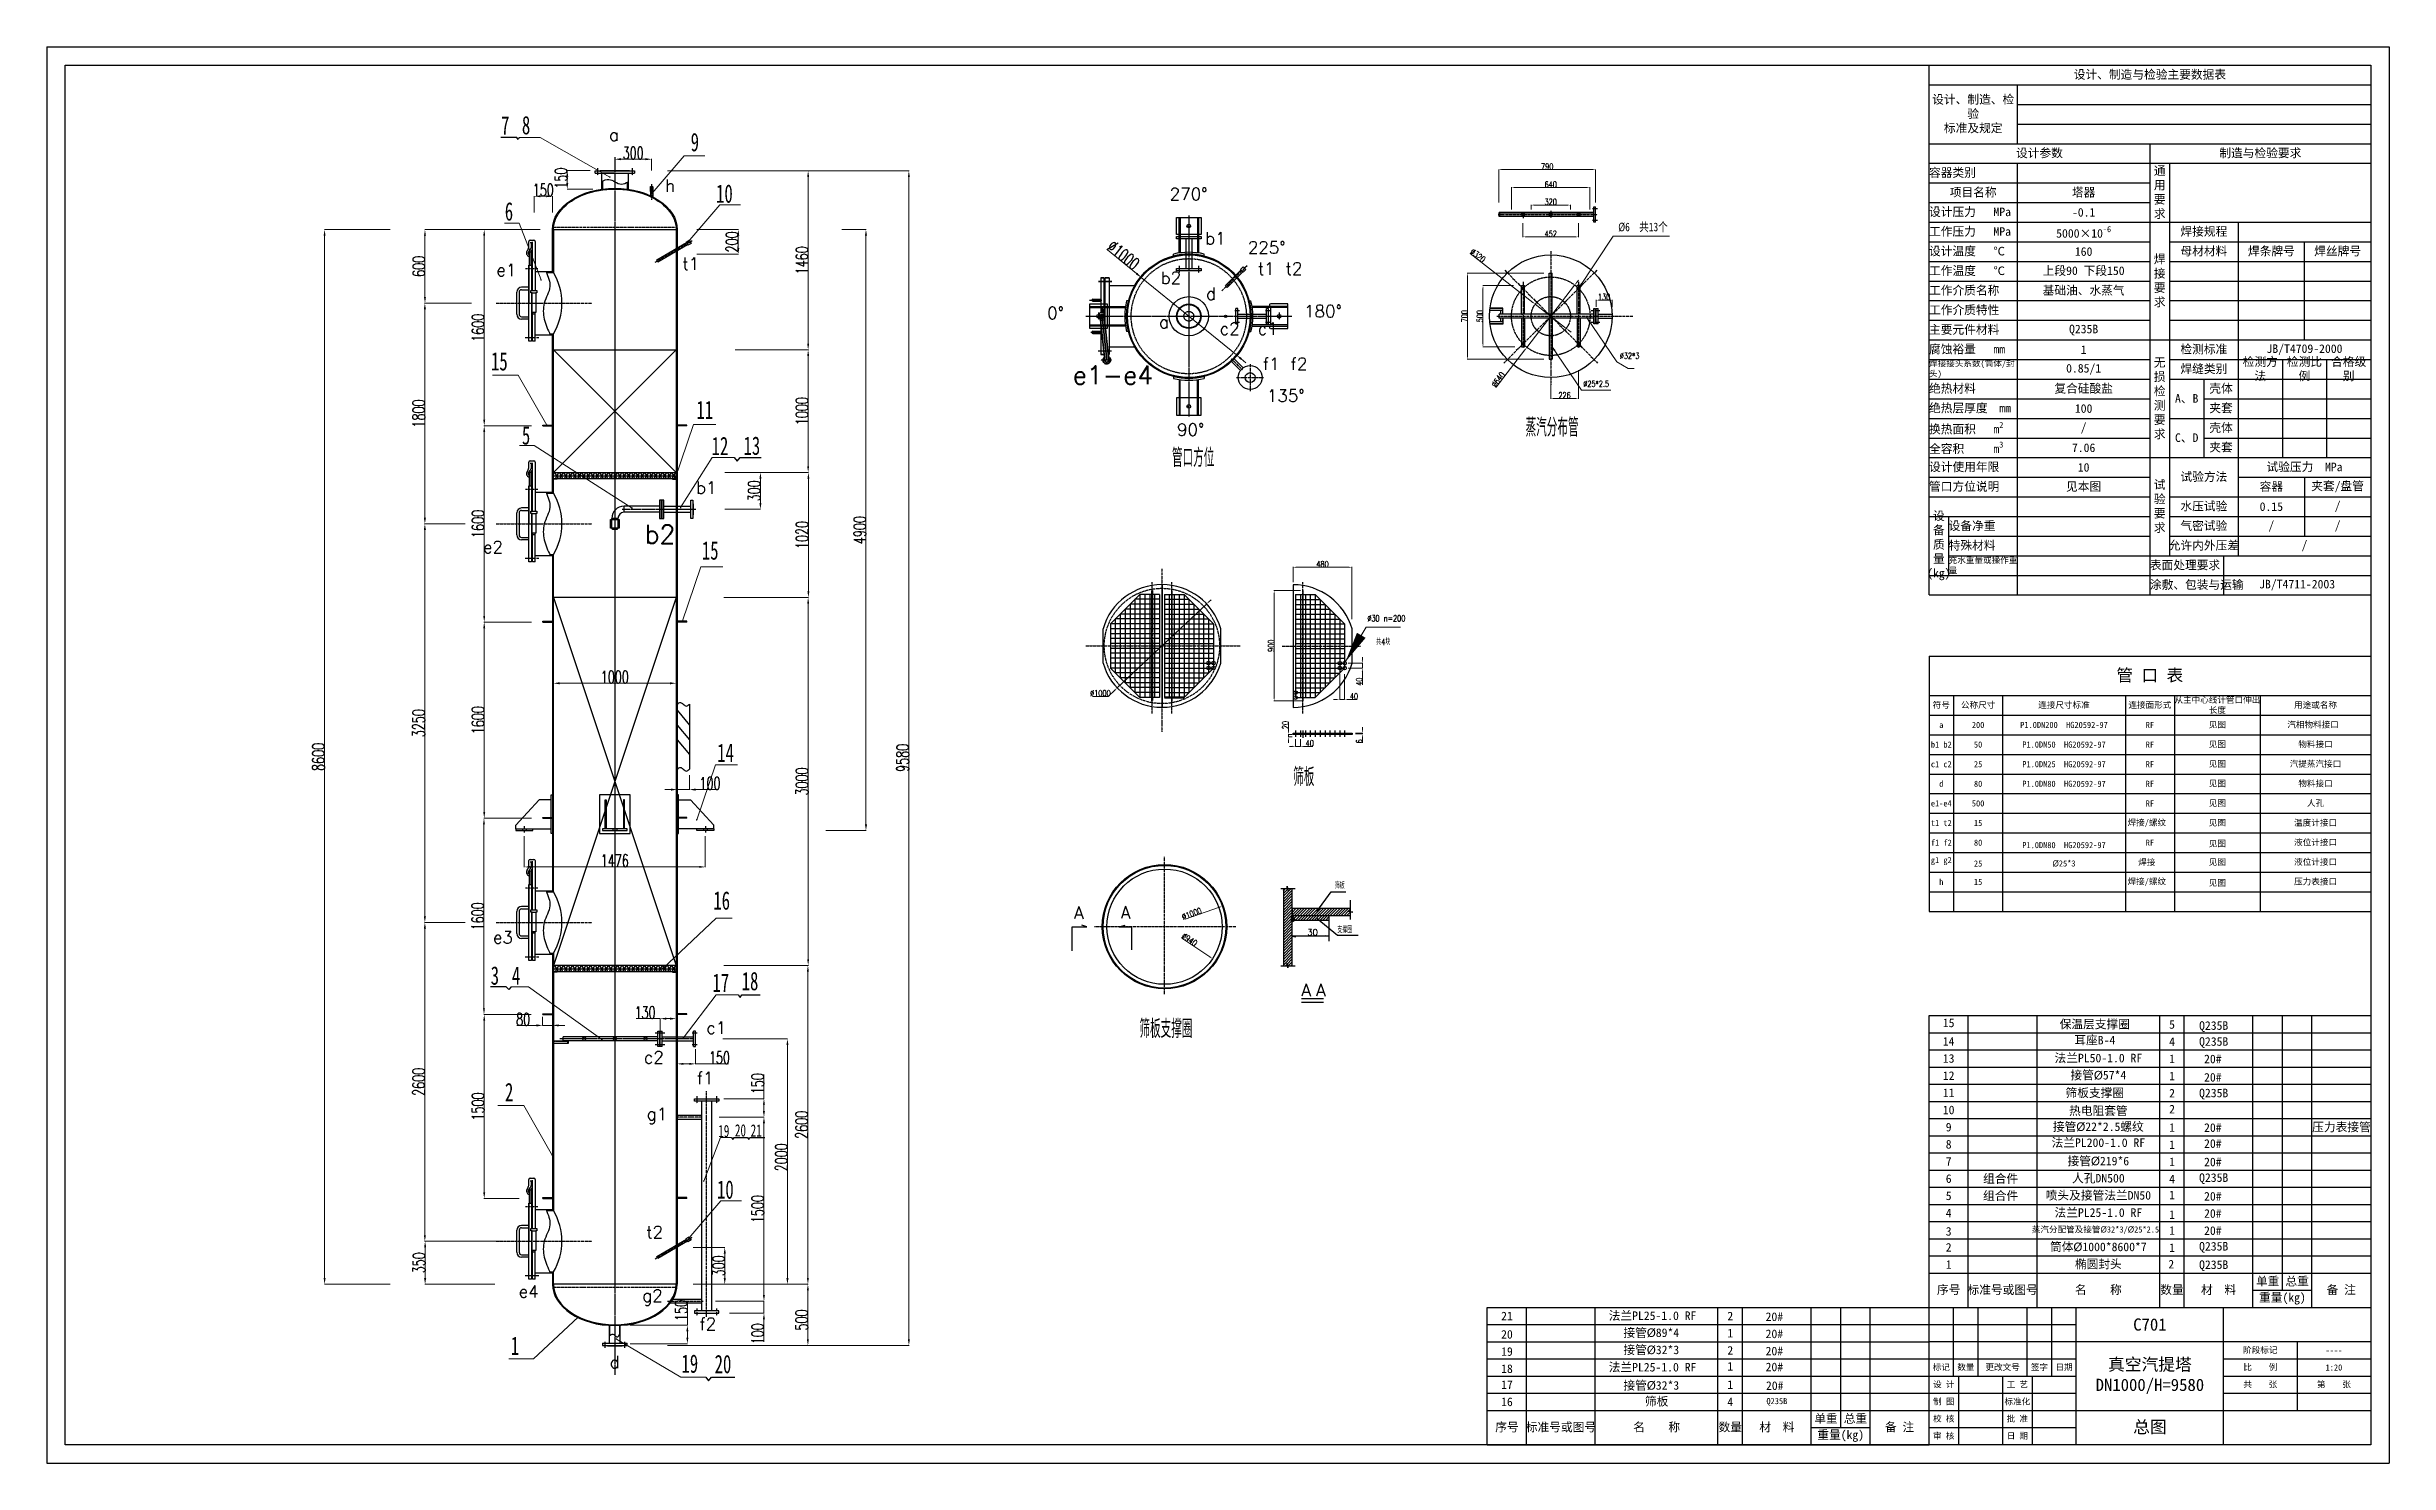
# Model space of a CAD drawing. Header units: millimetres. Extents: x 14267 to 75871, y -516 to 30235.
# Drawn here: x 42132 to 61222, y 18285 to 29835 of the extents above; entities that cross this region are included whole.
import ezdxf

# ---------------------------------------------------------------- set-up
doc = ezdxf.new("R2010")
doc.units = ezdxf.units.MM
for name, pattern in [('ACAD_ISO02W100', [15, 12, -3]), ('ACAD_ISO04W100', [30, 24, -3, 0, -3]), ('EB_DASHDOT', [39, 30, -3, 3, -3]), ('EB_DASHDOTDOT', [45, 30, -3, 3, -3, 3, -3]), ('PHANTOM2', [31.75, 15.875, -3.175, 3.175, -3.175, 3.175, -3.175])]:
    doc.linetypes.add(name, pattern=pattern)
for name, color, linetype, lineweight in [('中心线', 1, 'ACAD_ISO04W100', 13), ('双点画线', 2, 'PHANTOM2', 13), ('尺寸线', 5, 'Continuous', 13), ('文字', 6, 'Continuous', 13), ('粗实线', 7, 'Continuous', 35), ('虚线', 6, 'ACAD_ISO02W100', 13), ('辅助线', 4, 'Continuous', 13)]:
    doc.layers.add(name, color=color, linetype=linetype, lineweight=lineweight)
doc.styles.get("Standard").update_dxf_attribs({"font": 'txt', "bigfont": 'gbcbig.shx'})
doc.styles.add('UserTxtStyle1', font='txt', dxfattribs={"width": 0.666667, "bigfont": 'gbcbig.shx'})
doc.styles.add('样式1', font='', dxfattribs={"height": 3.5})
doc.styles.get('样式1').set_extended_font_data('FangSong_GB2312')
doc.dimstyles.get("Standard").update_dxf_attribs({"dimtxt": 0.18, "dimasz": 0.18, "dimexe": 0.18, "dimexo": 0.0625, "dimgap": 0.09, "dimtad": 0, "dimtih": 1, "dimtoh": 1, "dimdec": 4, "dimzin": 0, "dimdsep": 46, "dimtxsty": 'Standard', "dimcen": 0.09, "dimadec": 0, "dimazin": 0, "dimtfac": 1, "dimtdec": 4, "dimtofl": 0, "dimtmove": 0, "dimatfit": 3, "dimfxl": 0, "dimtolj": 1, "dimtzin": 0, "dimarcsym": 0})
doc.dimstyles.new('副本 标准', dxfattribs={"dimtxt": 100, "dimasz": 50, "dimexe": 2, "dimexo": 0, "dimtad": 1, "dimtih": 1, "dimtoh": 1, "dimdec": 1, "dimdsep": 46, "dimtxsty": 'UserTxtStyle1', "dimcen": 0, "dimdle": 6, "dimaunit": 1, "dimazin": 2, "dimtfac": 1, "dimtdec": 1, "dimtmove": 0, "dimatfit": 3, "dimfxl": 0, "dimtolj": 1, "dimtzin": 0, "dimlwd": 18, "dimlwe": 18, "dimarcsym": 0})
doc.dimstyles.new('标准', dxfattribs={"dimtxt": 100, "dimasz": 50, "dimexe": 2, "dimexo": 0, "dimtad": 1, "dimdec": 1, "dimdsep": 46, "dimtxsty": 'UserTxtStyle1', "dimcen": 0, "dimdle": 6, "dimaunit": 1, "dimazin": 2, "dimtfac": 1, "dimtdec": 1, "dimtmove": 0, "dimatfit": 3, "dimfxl": 0, "dimtolj": 1, "dimtzin": 0, "dimlwd": 18, "dimlwe": 18, "dimarcsym": 0})

msp = doc.modelspace()

# ---------------------------------------------------------------- texts
at = {"lineweight": -3, "attachment_point": 1}
for s, insert, char_height, width in [('a', (46713.22, 29167.44), 100, 1329.6687), ('h', (47170.39, 28752.67), 100, 1329.6687), ('270%%D', (51283.03, 28683.88), 100, 856.2228), ('b1', (51573.1, 28323.8), 100, 1329.6687), ('{\\Ftxt|c134;\\W0.8;%%C\\fFangSong_GB2312|b0|i0|c134|p49;6  共13个}', (54939.33, 28400.82), 70, 1427.1796), ('e1', (45796.19, 28065.06), 100, 1329.6687), ('t1', (47311.75, 28116.02), 100, 1329.6687), ('225%%D', (51920.53, 28248.07), 100, 856.2228), ('t1 t2', (52001.36, 28076.7), 100, 1329.6687), ('b2', (51209.95, 28001.03), 100, 1329.6687), ('d', (51578.71, 27871.71), 100, 1329.6687), ('0%%D', (50285.33, 27714.44), 100, 856.2228), ('180%%D', (52378.58, 27729.21), 100, 856.2228), ('a', (51196.98, 27640.59), 100, 1329.6687), ('c2', (51691.36, 27586.7), 100, 1329.6687), ('c1', (52001.36, 27586.7), 100, 1329.6687), ('f1 f2', (52042.09, 27299.42), 100, 1329.6687), ('e1-e4', (50492.88, 27232.96), 150, 1329.6687), ('135%%D', (52075.61, 27039.9), 100, 856.2228), ('90%%D', (51343.33, 26763.21), 100, 856.2228), ('{\\W0.8;蒸汽分布管}', (54184.01, 26806.42), 150, 1427.1796), ('{\\W0.8;管口方位}', (51301.71, 26558.97), 150, 1427.1796), ('b1', (47424.23, 26290.62), 100, 1329.6687), ('e2', (45686.8, 25804.75), 100, 1329.6687), ('b2', (47003.47, 25935.47), 150, 1329.6687), ('{\\W0.8;共4块}', (52966.7, 25006.61), 50, 1427.1796), ('{\\W0.8;筛板}', (52290.66, 23955.59), 150, 1427.1796), ('{\\W0.8;筛板}', (52629.84, 23020.03), 50, 1427.1796), ('A', (50504.73, 22823.5), 100, 1329.6687), ('A', (50886.05, 22826.76), 100, 1329.6687), ('e3', (45767.76, 22623.23), 100, 1329.6687), ('{\\W0.8;支撑圈}', (52650.43, 22659.02), 50, 1427.1796), ('A', (52357.18, 22193.03), 100, 1329.6687), ('A', (52477.18, 22193.03), 100, 1329.6687), ('c1', (47507.53, 21885.52), 100, 1329.6687), ('{\\W0.8;筛板支撑圈}', (51037.08, 21902.49), 150, 1427.1796), ('c2', (46998.11, 21644.43), 100, 1329.6687), ('f1', (47429.89, 21476.77), 100, 1329.6687), ('g1', (47020.82, 21182.76), 100, 1329.6687), ('t2', (47017.44, 20218.47), 100, 1329.6687), ('e4', (45977.48, 19735), 100, 1329.6687), ('g2', (46984.76, 19701.59), 100, 1329.6687), ('f2', (47450.87, 19470.81), 100, 1329.6687), ('d', (46719.66, 19159.17), 100, 1329.6687)]:
    msp.add_mtext(s, dxfattribs=dict(at, insert=insert, char_height=char_height, width=width))
at = {"layer": '尺寸线', "lineweight": -3, "insert": (52894.23, 25199.26), "char_height": 50, "width": 2874.7308, "attachment_point": 1, "style": 'UserTxtStyle1'}
msp.add_mtext('%%C30 n=200', dxfattribs=at)
at = {"layer": '文字', "lineweight": -3, "style": '样式1'}
for s, insert, char_height, width, attachment_point in [('设计、制造与检验主要数据表', (59272.34, 29604.77), 70, 3600, 5), ('设计、制造、检验\\P标准及规定', (57832.34, 29284.77), 70, 720, 5), ('容器类别', (57472.34, 28804.77), 70, 720, 4), ('设计参数', (58372.34, 28964.77), 70, 1800, 5), ('通\\P用\\P要\\P求', (59352.34, 28644.77), 70, 160, 5), ('制造与检验要求', (60172.34, 28964.77), 70, 1800, 5), ('项目名称', (57832.34, 28644.77), 70, 720, 5), ('塔器', (58732.34, 28644.77), 70, 1080, 5), ('设计压力   MPa', (57472.34, 28484.77), 70, 720, 4), ('-0.1', (58732.34, 28484.77), 70, 1080, 5), ('工作压力   MPa', (57472.34, 28324.77), 70, 720, 4), ('\\A1;5000×10{\\H0.7x;\\S-6^ ;}', (58732.34, 28324.77), 70, 1080, 5), ('焊接规程', (59712.34, 28324.77), 70, 560, 5), ('设计温度   ℃', (57472.34, 28164.77), 70, 720, 4), ('160', (58732.34, 28164.77), 70, 1080, 5), ('焊\\P接\\P要\\P求', (59352.34, 27924.77), 70, 160, 5), ('母材材料', (59712.34, 28164.77), 70, 560, 5), ('焊条牌号', (60262.34, 28164.77), 70, 540, 5), ('焊丝牌号', (60802.34, 28164.77), 70, 540, 5), ('工作温度   ℃', (57472.34, 28004.77), 70, 720, 4), ('工作介质名称', (57472.34, 27844.77), 70, 720, 4), ('基础油、水蒸气', (58732.34, 27844.77), 70, 1080, 5), ('上段90 下段150', (58732.34, 28004.77), 70, 1080, 5), ('工作介质特性', (57472.34, 27684.77), 70, 720, 4), ('主要元件材料', (57472.34, 27524.77), 70, 720, 4), ('Q235B', (58732.34, 27524.77), 70, 1080, 5), ('腐蚀裕量   mm', (57472.34, 27364.77), 70, 720, 4), ('1', (58732.34, 27364.77), 70, 1080, 5), ('无\\P损\\P检\\P测\\P要\\P求', (59352.34, 26964.77), 70, 160, 5), ('检测标准', (59712.34, 27364.77), 70, 560, 5), ('检测方法', (60172.34, 27204.77), 70, 360, 5), ('JB/T4709-2000', (60532.34, 27364.77), 70, 1080, 5), ('检测比例', (60532.34, 27204.77), 70, 360, 5), ('合格级别', (60892.34, 27204.77), 70, 360, 5), ('焊接接头系数(筒体/封头)', (57472.34, 27204.77), 50, 720, 4), ('0.85/1', (58732.34, 27204.77), 70, 1080, 5), ('焊缝类别', (59712.34, 27204.77), 70, 560, 5), ('绝热材料', (57472.34, 27044.77), 70, 720, 4), ('绝热层厚度  mm', (57472.34, 26884.77), 70, 720, 4), ('复合硅酸盐', (58732.34, 27044.77), 70, 1080, 5), ('100', (58732.34, 26884.77), 70, 1080, 5), ('A、B', (59572.34, 26964.77), 70, 280, 5), ('壳体', (59852.34, 27044.77), 70, 280, 5), ('夹套', (59852.34, 26884.77), 70, 280, 5), ('\\A1;换热面积   m{\\H0.7x;\\S2^ ;}', (57472.34, 26724.77), 70, 720, 4), ('/', (58732.34, 26724.77), 70, 1080, 5), ('壳体', (59852.34, 26724.77), 70, 280, 5), ('\\A1;全容积     m{\\H0.7x;\\S3^ ;}', (57472.34, 26564.77), 70, 720, 4), ('7.06', (58732.34, 26564.77), 70, 1080, 5), ('C、D', (59572.34, 26644.77), 70, 280, 5), ('夹套', (59852.34, 26564.77), 70, 280, 5), ('设计使用年限   ', (57472.34, 26404.77), 70, 720, 4), ('10', (58732.34, 26404.77), 70, 1080, 5), ('试验方法', (59712.34, 26324.77), 70, 560, 5), ('试验压力  MPa', (60532.34, 26404.77), 70, 1080, 5), ('管口方位说明', (57472.34, 26244.77), 70, 720, 4), ('见本图', (58732.34, 26244.77), 70, 1080, 5), ('试\\P验\\P要\\P求', (59352.34, 26084.77), 70, 160, 5), ('容器', (60262.34, 26244.77), 70, 540, 5), ('夹套/盘管', (60802.34, 26244.77), 70, 540, 5), ('设备\\P质量\\P(kg)', (57552.34, 25764.77), 70, 160, 5), ('设备净重', (57632.34, 25924.77), 70, 560, 4), ('气密试验', (59712.34, 25924.77), 70, 560, 5), ('水压试验', (59712.34, 26084.77), 70, 560, 5), ('0.15', (60262.34, 26084.77), 70, 540, 5), ('/', (60262.34, 25924.77), 70, 540, 5), ('/', (60802.34, 26084.77), 70, 540, 5), ('/', (60802.34, 25924.77), 70, 540, 5), ('特殊材料', (57632.34, 25764.77), 70, 560, 4), ('允许内外压差', (59712.34, 25764.77), 70, 676.4555, 5), ('/', (60532.34, 25764.77), 70, 1080, 5), ('充水重量或操作重量', (57632.34, 25604.77), 50, 560, 4), ('表面处理要求', (59272.34, 25604.77), 70, 900, 4), ('涂敷、包装与运输', (59272.34, 25444.77), 70, 900, 4), ('JB/T4711-2003', (60472.34, 25444.77), 70, 1200, 5), ('管 口 表 ', (59271.54, 24704.77), 100, 3601.5848, 5), ('符号', (57572.34, 24464.77), 50, 200, 5), ('公称尺寸', (57872.34, 24464.77), 50, 400, 5), ('连接尺寸标准', (58572.34, 24464.77), 50, 1000, 5), ('连接面形式', (59272.34, 24464.77), 50, 400, 5), ('从主中心线计管口伸出长度', (59822.34, 24464.77), 50, 700, 5), ('用途或名称', (60622.34, 24464.77), 50, 900, 5), ('a', (57572.34, 24304.77), 50, 200, 5), ('200', (57872.34, 24304.77), 50, 400, 5), ('P1.0DN200  HG20592-97', (58572.34, 24304.77), 50, 1000, 5), ('RF', (59272.34, 24304.77), 50, 400, 5), ('见图', (59822.34, 24304.77), 50, 700, 5), ('汽相物料接口', (60602.34, 24304.77), 50, 900, 5), ('\\A1;b1 b2', (57572.34, 24144.77), 50, 200, 5), ('50', (57872.34, 24144.77), 50, 400, 5), ('P1.0DN50  HG20592-97', (58572.34, 24144.77), 50, 1000, 5), ('RF', (59272.34, 24144.77), 50, 400, 5), ('见图', (59822.34, 24144.77), 50, 700, 5), ('物料接口', (60622.34, 24144.77), 50, 900, 5), ('c1 c2', (57572.34, 23984.77), 50, 200, 5), ('25', (57872.34, 23984.77), 50, 400, 5), ('P1.0DN25  HG20592-97', (58572.34, 23984.77), 50, 1000, 5), ('RF', (59272.34, 23984.77), 50, 400, 5), ('见图', (59822.34, 23984.77), 50, 700, 5), ('汽提蒸汽接口', (60622.34, 23984.77), 50, 900, 5), ('e1-e4', (57572.34, 23664.77), 50, 200, 5), ('\\A1;d', (57572.34, 23824.77), 50, 200, 5), ('500', (57872.34, 23664.77), 50, 400, 5), ('80', (57872.34, 23824.77), 50, 400, 5), ('P1.0DN80  HG20592-97', (58572.34, 23824.77), 50, 1000, 5), ('RF', (59272.34, 23824.77), 50, 400, 5), ('RF', (59272.34, 23664.77), 50, 400, 5), ('见图', (59822.34, 23824.77), 50, 700, 5), ('见图', (59822.34, 23664.77), 50, 700, 5), ('物料接口', (60622.34, 23824.77), 50, 900, 5), ('人孔', (60622.34, 23664.77), 50, 900, 5), ('t1 t2', (57572.34, 23504.77), 50, 200, 5), ('15', (57872.34, 23504.77), 50, 400, 5), ('焊接/螺纹', (59247.26, 23502.89), 50, 400, 5), ('见图', (59822.34, 23504.77), 50, 700, 5), ('温度计接口', (60622.34, 23504.77), 50, 900, 5), ('f1 f2', (57572.34, 23344.77), 50, 200, 5), ('80', (57872.34, 23344.77), 50, 400, 5), ('P1.0DN80  HG20592-97', (58572.34, 23324.77), 50, 1000, 5), ('RF', (59272.34, 23344.77), 50, 400, 5), ('见图', (59822.34, 23334.77), 50, 700, 5), ('液位计接口', (60622.34, 23344.77), 50, 900, 5), ('g1 g2', (57572.34, 23194.77), 50, 200, 5), ('25', (57872.34, 23174.77), 50, 400, 5), ('{\\fVrinda|b0|i0|c134|p2;%%C}25*3', (58572.34, 23174.77), 50, 1000, 5), ('焊接', (59247.26, 23182.89), 50, 400, 5), ('见图', (59822.34, 23184.77), 50, 700, 5), ('液位计接口', (60622.34, 23184.77), 50, 900, 5), ('\\A1;h', (57572.34, 23024.77), 50, 200, 5), ('15', (57872.34, 23024.77), 50, 400, 5), ('焊接/螺纹', (59247.26, 23022.89), 50, 400, 5), ('见图', (59822.34, 23014.77), 50, 700, 5), ('压力表接口', (60622.34, 23024.77), 50, 900, 5), ('15', (57632.34, 21874.77), 70, 320, 5), ('保温层支撑圈', (58823.4, 21860.59), 70, 1000, 5), ('耳座B-4', (58823.4, 21730.59), 70, 1000, 5), ('5', (59452.91, 21862.04), 70, 320, 5), ('Q235B', (59792.34, 21844.77), 70, 1000, 5), ('14', (57632.34, 21724.77), 70, 320, 5), ('13', (57632.34, 21584.77), 70, 320, 5), ('法兰PL50-1.0 RF', (58852.34, 21584.77), 70, 1000, 5), ('4', (59452.91, 21722.04), 70, 320, 5), ('1', (59452.91, 21582.04), 70, 320, 5), ('Q235B', (59792.34, 21714.77), 70, 1000, 5), ('20#', (59785.21, 21580.64), 70, 320, 5), ('12', (57632.34, 21444.77), 70, 320, 5), ('接管{\\fVrinda|b0|i0|c134|p2;%%C}57*4', (58852.34, 21444.77), 70, 1184.2959, 5), ('1', (59452.91, 21442.04), 70, 320, 5), ('20#', (59785.21, 21430.64), 70, 320, 5), ('11', (57632.34, 21304.77), 70, 320, 5), ('10', (57632.34, 21164.77), 70, 320, 5), ('筛板支撑圈', (58823.4, 21300.59), 70, 1000, 5), ('热电阻套管', (58852.34, 21154.77), 70, 1184.2959, 5), ('2', (59452.91, 21302.04), 70, 320, 5), ('2', (59452.91, 21172.04), 70, 320, 5), ('Q235B', (59792.34, 21294.77), 70, 1000, 5), ('9', (57632.34, 21024.77), 70, 320, 5), ('接管{\\fVrinda|b0|i0|c134|p2;%%C}22*2.5螺纹', (58852.34, 21024.77), 70, 1184.2959, 5), ('1', (59452.91, 21022.04), 70, 320, 5), ('20#', (59785.21, 21020.64), 70, 320, 5), ('压力表接管', (60833.66, 21021.79), 70, 1000, 5), ('8', (57632.34, 20884.77), 70, 320, 5), ('法兰PL200-1.0 RF', (58852.34, 20894.77), 70, 1000, 5), ('1', (59452.91, 20882.04), 70, 320, 5), ('20#', (59785.21, 20890.64), 70, 320, 5), ('7', (57632.34, 20744.77), 70, 320, 5), ('6', (57632.34, 20604.77), 70, 320, 5), ('组合件', (58055.76, 20601.32), 70, 1000, 5), ('接管{\\fVrinda|b0|i0|c134|p2;%%C}219*6', (58852.34, 20744.77), 70, 1184.2959, 5), ('人孔DN500', (58852.34, 20604.77), 70, 1000, 5), ('4', (59452.91, 20602.04), 70, 320, 5), ('1', (59452.91, 20742.04), 70, 320, 5), ('Q235B', (59792.34, 20604.77), 70, 1000, 5), ('20#', (59785.21, 20740.64), 70, 320, 5), ('5', (57632.34, 20464.77), 70, 320, 5), ('组合件', (58055.76, 20461.32), 70, 1000, 5), ('喷头及接管法兰DN50', (58852.34, 20464.77), 70, 1000, 5), ('1', (59452.91, 20472.04), 70, 320, 5), ('20#', (59785.21, 20460.64), 70, 320, 5), ('4', (57632.34, 20324.77), 70, 320, 5), ('法兰PL25-1.0 RF', (58852.34, 20324.77), 70, 1000, 5), ('1', (59452.91, 20312.04), 70, 320, 5), ('20#', (59785.21, 20320.64), 70, 320, 5), ('3', (57632.34, 20174.77), 70, 320, 5), ('2', (57632.34, 20044.77), 70, 320, 5), ('蒸汽分配管及接管{\\fVrinda|b0|i0|c134|p2;%%C}32*3/{\\fVrinda|b0|i0|c134|p2;%%C}25*2.5', (58828.78, 20184.77), 50, 1184.2959, 5), ('筒体{\\fVrinda|b0|i0|c134|p2;%%C}1000*8600*7', (58852.34, 20044.77), 70, 1000, 5), ('1', (59452.91, 20182.04), 70, 320, 5), ('1', (59452.91, 20042.04), 70, 320, 5), ('Q235B', (59792.34, 20044.77), 70, 1000, 5), ('20#', (59785.21, 20180.64), 70, 320, 5), ('1', (57632.34, 19904.77), 70, 320, 5), ('椭圆封头', (58852.34, 19904.77), 70, 1000, 5), ('2', (59446.35, 19907.39), 70, 320, 5), ('Q235B', (59792.34, 19894.77), 70, 1000, 5), ('序号', (57632.34, 19694.77), 70, 320, 5), ('标准号或图号', (58072.34, 19694.77), 70, 560, 5), ('名    称', (58852.34, 19694.77), 70, 1000, 5), ('数量', (59452.34, 19694.77), 70, 200, 5), ('材  料', (59832.34, 19694.77), 70, 560, 5), ('{\\H0.9821x;单重}', (60232.34, 19764.77), 70, 240, 5), ('重量(kg)', (60352.34, 19624.77), 70, 480, 5), ('总重', (60472.34, 19764.77), 70, 240, 5), ('备 注', (60832.34, 19694.77), 70, 480, 5), ('法兰PL25-1.0 RF', (55218.94, 19483.56), 70, 1000, 5), ('2', (55852.34, 19484.77), 70, 200, 5), ('20#', (56211.63, 19478.93), 70, 320, 5), ('接管{\\fVrinda|b0|i0|c134|p2;%%C}89*4', (55208.86, 19344.87), 70, 1184.2959, 5), ('1', (55852.34, 19344.77), 70, 200, 5), ('20#', (56211.63, 19338.93), 70, 320, 5), ('C701', (59272.34, 19414.77), 100, 1200, 5), ('法兰PL25-1.0 RF', (55218.94, 19063.56), 70, 1000, 5), ('接管{\\fVrinda|b0|i0|c134|p2;%%C}32*3', (55208.86, 19204.87), 70, 1184.2959, 5), ('2', (55852.34, 19204.77), 70, 200, 5), ('1', (55852.34, 19074.77), 70, 200, 5), ('20#', (56211.63, 19198.93), 70, 320, 5), ('20#', (56211.63, 19068.93), 70, 320, 5), ('标记', (57572.34, 19064.77), 50, 200, 5), ('数量', (57772.34, 19064.77), 50, 200, 5), ('更改文号', (58072.34, 19064.77), 50, 400, 5), ('签字', (58372.34, 19064.77), 50, 200, 5), ('日期', (58572.34, 19064.77), 50, 200, 5), ('真空汽提塔\\PDN1000/H=9580', (59272.34, 18994.77), 100, 1200, 5), ('阶段标记', (60172.34, 19204.77), 50, 600, 5), ('比    例', (60172.34, 19064.77), 50, 600, 5), ('----', (60772.34, 19204.77), 50, 600, 5), ('接管{\\fVrinda|b0|i0|c134|p2;%%C}32*3', (55208.86, 18914.87), 70, 1184.2959, 5), ('1', (55852.34, 18924.77), 70, 200, 5), ('20#', (56214.62, 18916.4), 70, 320, 5), ('设 计', (57592.34, 18924.77), 50, 240, 5), ('工 艺', (58192.34, 18924.77), 50, 240, 5), ('共    张', (60172.34, 18924.77), 50, 600, 5), ('第    张', (60772.34, 18924.77), 50, 600, 5), ('1:20', (60772.34, 19064.77), 50, 600, 5), ('4', (55852.34, 18784.77), 70, 200, 5), ('Q235B', (56232.34, 18784.77), 50, 560, 5), ('制 图', (57592.34, 18784.77), 50, 240, 5), ('标准化', (58192.34, 18784.77), 50, 240, 5), ('数量', (55852.34, 18574.77), 70, 200, 5), ('材  料', (56232.34, 18574.77), 70, 560, 5), ('{\\H0.9821x;单重}', (56632.34, 18644.77), 70, 240, 5), ('重量(kg)', (56752.34, 18504.77), 70, 480, 5), ('总重', (56872.34, 18644.77), 70, 240, 5), ('备 注', (57232.34, 18574.77), 70, 480, 5), ('校 核', (57592.34, 18644.77), 50, 240, 5), ('审 核', (57592.34, 18504.77), 50, 240, 5), ('批 准', (58192.34, 18644.77), 50, 240, 5), ('日 期', (58192.34, 18504.77), 50, 240, 5), ('总图', (59272.34, 18574.77), 100, 1200, 5)]:
    msp.add_mtext(s, dxfattribs=dict(at, insert=insert, char_height=char_height, width=width, attachment_point=attachment_point))
at = {"layer": '文字', "char_height": 70, "attachment_point": 5, "style": '样式1'}
for s, insert, width in [('21', (54032.34, 19484.77), 320), ('20', (54032.34, 19334.77), 320), ('19', (54032.34, 19194.77), 320), ('18', (54032.34, 19054.77), 320), ('17', (54032.34, 18924.77), 320), ('16', (54032.34, 18784.77), 320), ('筛板', (55252.34, 18784.77), 1000), ('序号', (54032.34, 18574.77), 320), ('标准号或图号', (54472.34, 18574.77), 560), ('名    称', (55252.34, 18574.77), 1000)]:
    msp.add_mtext(s, dxfattribs=dict(at, insert=insert, width=width))
at = {"layer": '粗实线', "lineweight": -3, "attachment_point": 9, "style": 'UserTxtStyle1'}
for s, insert, char_height, width in [('{\\fFangSong_GB2312|b0|i0|c134|p49;7}', (45902.13, 29118.67), 150, 64.3292), ('{\\fFangSong_GB2312|b0|i0|c134|p49;8}', (46072.13, 29118.67), 150, 64.3292), ('{\\fFangSong_GB2312|b0|i0|c134|p49;9}', (47447.64, 28980.39), 150, 64.3292), ('{\\fFangSong_GB2312|b0|i0|c134|p49;10}', (47722.65, 28560.63), 150, 64.3292), ('{\\fFangSong_GB2312|b0|i0|c134|p49;6}', (45932.76, 28415.7), 150, 64.3292), ('{\\fFangSong_GB2312|b0|i0|c134|p49;15}', (45888.35, 27193.21), 150, 34.3527), ('{\\fFangSong_GB2312|b0|i0|c134|p49;11}', (47562.61, 26799.41), 150, 64.3292), ('{\\fFangSong_GB2312|b0|i0|c134|p49;5}', (46072.09, 26589.09), 150, 64.3292), ('{\\fFangSong_GB2312|b0|i0|c134|p49;12}', (47686.29, 26504.93), 150, 64.3292), ('{\\fFangSong_GB2312|b0|i0|c134|p49;13}', (47946.29, 26504.93), 150, 64.3292), ('{\\fFangSong_GB2312|b0|i0|c134|p49;15}', (47606.74, 25650.36), 150, 64.3292), ('{\\fFangSong_GB2312|b0|i0|c134|p49;14}', (47731.72, 24002.73), 150, 64.3292), ('{\\fFangSong_GB2312|b0|i0|c134|p49;16}', (47700.39, 22796.11), 150, 64.3292), ('{\\fFangSong_GB2312|b0|i0|c134|p49;3}', (45817.7, 22184.22), 150, 34.3527), ('{\\fFangSong_GB2312|b0|i0|c134|p49;4}', (45990.59, 22185.6), 150, 34.3527), ('{\\fFangSong_GB2312|b0|i0|c134|p49;17}', (47693.4, 22128.31), 150, 64.3292), ('{\\fFangSong_GB2312|b0|i0|c134|p49;18}', (47931.46, 22138.85), 150, 64.3292), ('{\\fFangSong_GB2312|b0|i0|c134|p49;2}', (45934.15, 21236.23), 150, 34.3527), ('{\\fFangSong_GB2312|b0|i0|c134|p49;19}', (47694.98, 20942.04), 100, 64.3292), ('{\\fFangSong_GB2312|b0|i0|c134|p49;20}', (47830.77, 20947.22), 100, 64.3292), ('{\\fFangSong_GB2312|b0|i0|c134|p49;21}', (47959, 20947.91), 100, 64.3292), ('{\\fFangSong_GB2312|b0|i0|c134|p49;10}', (47730.3, 20439), 150, 64.3292), ('{\\fFangSong_GB2312|b0|i0|c134|p49;1}', (45981.46, 19167.57), 150, 34.3527), ('{\\fFangSong_GB2312|b0|i0|c134|p49;19}', (47440.71, 19019.17), 150, 64.3292), ('{\\fFangSong_GB2312|b0|i0|c134|p49;20}', (47710.96, 19015.85), 150, 64.3292)]:
    msp.add_mtext(s, dxfattribs=dict(at, insert=insert, char_height=char_height, width=width))
at = {"layer": '粗实线', "color": 5, "lineweight": -3, "char_height": 50, "width": 277.2248, "attachment_point": 1, "style": 'UserTxtStyle1'}
for s, insert in [('%%C32*3', (54951.89, 27340.07)), ('%%C25*2.5', (54654.51, 27111.86))]:
    msp.add_mtext(s, dxfattribs=dict(at, insert=insert))
at = {"layer": '粗实线', "lineweight": -3, "insert": (52405.29, 22638.15), "char_height": 50, "width": 225.3867, "attachment_point": 1}
msp.add_mtext('30', dxfattribs=at)

# ---------------------------------------------------------------- blocks, each defined once
blk = doc.blocks.new('*D2')
at = {"layer": 'Defpoints', "color": 0}
for p in [(46261, 24713), (47261, 24723), (47261, 24645)]:
    blk.add_point(p, dxfattribs=at)
at = {"layer": '尺寸线', "color": 0, "lineweight": 18}
for p, q in [((46261, 24713), (46261, 24643)), ((46311, 24645), (47211, 24645)), ((47261, 24723), (47261, 24643))]:
    blk.add_line(p, q, dxfattribs=at)
at = {"layer": '尺寸线', "color": 0}
for points in [[(46311, 24653), (46311, 24636), (46261, 24645)], [(47211, 24653), (47211, 24636), (47261, 24645)]]:
    blk.add_solid(points, dxfattribs=at)
at = {"layer": '尺寸线', "color": 0, "lineweight": -3, "insert": (46761, 24695), "char_height": 100, "attachment_point": 5, "style": 'UserTxtStyle1'}
blk.add_mtext('\\A1;1000', dxfattribs=at)
blk = doc.blocks.new('*D3')
at = {"layer": 'Defpoints', "color": 0}
for p in [(47191, 28824), (47191, 19244), (49158, 19244)]:
    blk.add_point(p, dxfattribs=at)
at = {"layer": '尺寸线', "color": 0, "lineweight": 18}
for p, q in [((47191, 28824), (49160, 28824)), ((49158, 28774), (49158, 19294)), ((47191, 19244), (49160, 19244))]:
    blk.add_line(p, q, dxfattribs=at)
at = {"layer": '尺寸线', "color": 0}
for points in [[(49150, 28774), (49166, 28774), (49158, 28824)], [(49150, 19294), (49166, 19294), (49158, 19244)]]:
    blk.add_solid(points, dxfattribs=at)
at = {"layer": '尺寸线', "color": 0, "lineweight": -3, "insert": (49107, 24036), "char_height": 100, "attachment_point": 5, "rotation": 90, "style": 'UserTxtStyle1'}
blk.add_mtext('\\A1;9580', dxfattribs=at)
blk = doc.blocks.new('*D4')
at = {"layer": 'Defpoints', "color": 0}
for p in [(47651, 25344), (47651, 22344), (48337, 22344)]:
    blk.add_point(p, dxfattribs=at)
at = {"layer": '尺寸线', "color": 0, "lineweight": 18}
for p, q in [((47651, 25344), (48339, 25344)), ((48337, 25294), (48337, 22394)), ((47651, 22344), (48339, 22344))]:
    blk.add_line(p, q, dxfattribs=at)
at = {"layer": '尺寸线', "color": 0}
for points in [[(48329, 25294), (48345, 25294), (48337, 25344)], [(48329, 22394), (48345, 22394), (48337, 22344)]]:
    blk.add_solid(points, dxfattribs=at)
at = {"layer": '尺寸线', "color": 0, "lineweight": -3, "insert": (48286, 23844), "char_height": 100, "attachment_point": 5, "rotation": 90, "style": 'UserTxtStyle1'}
blk.add_mtext('\\A1;3000', dxfattribs=at)
blk = doc.blocks.new('*D5')
at = {"layer": 'Defpoints', "color": 0}
for p in [(47541, 19744), (47541, 19244), (48335, 19244)]:
    blk.add_point(p, dxfattribs=at)
at = {"layer": '尺寸线', "color": 0, "lineweight": 18}
for p, q in [((47541, 19744), (48337, 19744)), ((48335, 19694), (48335, 19294)), ((47541, 19244), (48337, 19244))]:
    blk.add_line(p, q, dxfattribs=at)
at = {"layer": '尺寸线', "color": 0}
for points in [[(48327, 19694), (48343, 19694), (48335, 19744)], [(48327, 19294), (48343, 19294), (48335, 19244)]]:
    blk.add_solid(points, dxfattribs=at)
at = {"layer": '尺寸线', "color": 0, "lineweight": -3, "insert": (48284, 19452), "char_height": 100, "attachment_point": 5, "rotation": 90, "style": 'UserTxtStyle1'}
blk.add_mtext('\\A1;500', dxfattribs=at)
blk = doc.blocks.new('*D6')
at = {"layer": 'Defpoints', "color": 0}
for p in [(47651, 22344), (47651, 19744), (48335, 19744)]:
    blk.add_point(p, dxfattribs=at)
at = {"layer": '尺寸线', "color": 0, "lineweight": 18}
for p, q in [((47651, 22344), (48337, 22344)), ((48335, 22294), (48335, 19794)), ((47651, 19744), (48337, 19744))]:
    blk.add_line(p, q, dxfattribs=at)
at = {"layer": '尺寸线', "color": 0}
for points in [[(48327, 22294), (48343, 22294), (48335, 22344)], [(48327, 19794), (48343, 19794), (48335, 19744)]]:
    blk.add_solid(points, dxfattribs=at)
at = {"layer": '尺寸线', "color": 0, "lineweight": -3, "insert": (48284, 21044), "char_height": 100, "attachment_point": 5, "rotation": 90, "style": 'UserTxtStyle1'}
blk.add_mtext('\\A1;2600', dxfattribs=at)
blk = doc.blocks.new('*D7')
at = {"layer": 'Defpoints', "color": 0}
for p in [(47741, 27364), (47741, 26364), (48337, 26364)]:
    blk.add_point(p, dxfattribs=at)
at = {"layer": '尺寸线', "color": 0, "lineweight": 18}
for p, q in [((47741, 27364), (48339, 27364)), ((48337, 27314), (48337, 26414)), ((47741, 26364), (48339, 26364))]:
    blk.add_line(p, q, dxfattribs=at)
at = {"layer": '尺寸线', "color": 0}
for points in [[(48329, 27314), (48345, 27314), (48337, 27364)], [(48329, 26414), (48345, 26414), (48337, 26364)]]:
    blk.add_solid(points, dxfattribs=at)
at = {"layer": '尺寸线', "color": 0, "lineweight": -3, "insert": (48286, 26864), "char_height": 100, "attachment_point": 5, "rotation": 90, "style": 'UserTxtStyle1'}
blk.add_mtext('\\A1;1000', dxfattribs=at)
blk = doc.blocks.new('*D8')
at = {"layer": 'Defpoints', "color": 0}
for p in [(47741, 26364), (47741, 25344), (48339, 25344)]:
    blk.add_point(p, dxfattribs=at)
at = {"layer": '尺寸线', "color": 0, "lineweight": 18}
for p, q in [((47741, 26364), (48341, 26364)), ((48339, 26314), (48339, 25394)), ((47741, 25344), (48341, 25344))]:
    blk.add_line(p, q, dxfattribs=at)
at = {"layer": '尺寸线', "color": 0}
for points in [[(48331, 26314), (48347, 26314), (48339, 26364)], [(48331, 25394), (48347, 25394), (48339, 25344)]]:
    blk.add_solid(points, dxfattribs=at)
at = {"layer": '尺寸线', "color": 0, "lineweight": -3, "insert": (48288, 25854), "char_height": 100, "attachment_point": 5, "rotation": 90, "style": 'UserTxtStyle1'}
blk.add_mtext('\\A1;1020', dxfattribs=at)
blk = doc.blocks.new('*D9')
at = {"layer": 'Defpoints', "color": 0}
for p in [(47791, 28824), (47791, 27364), (48337, 27364)]:
    blk.add_point(p, dxfattribs=at)
at = {"layer": '尺寸线', "color": 0, "lineweight": 18}
for p, q in [((47791, 28824), (48339, 28824)), ((48337, 28774), (48337, 27414)), ((47791, 27364), (48339, 27364))]:
    blk.add_line(p, q, dxfattribs=at)
at = {"layer": '尺寸线', "color": 0}
for points in [[(48329, 28774), (48345, 28774), (48337, 28824)], [(48329, 27414), (48345, 27414), (48337, 27364)]]:
    blk.add_solid(points, dxfattribs=at)
at = {"layer": '尺寸线', "color": 0, "lineweight": -3, "insert": (48286, 28094), "char_height": 100, "attachment_point": 5, "rotation": 90, "style": 'UserTxtStyle1'}
blk.add_mtext('\\A1;1460', dxfattribs=at)
blk = doc.blocks.new('*D10')
at = {"layer": 'Defpoints', "color": 0}
for p in [(47641, 21744), (47641, 19744), (48168, 19744)]:
    blk.add_point(p, dxfattribs=at)
at = {"layer": '尺寸线', "color": 0, "lineweight": 18}
for p, q in [((47641, 21744), (48170, 21744)), ((48168, 21694), (48168, 19794)), ((47641, 19744), (48170, 19744))]:
    blk.add_line(p, q, dxfattribs=at)
at = {"layer": '尺寸线', "color": 0}
for points in [[(48160, 21694), (48177, 21694), (48168, 21744)], [(48160, 19794), (48177, 19794), (48168, 19744)]]:
    blk.add_solid(points, dxfattribs=at)
at = {"layer": '尺寸线', "color": 0, "lineweight": -3, "insert": (48118, 20779), "char_height": 100, "attachment_point": 5, "rotation": 90, "style": 'UserTxtStyle1'}
blk.add_mtext('\\A1;2000', dxfattribs=at)
blk = doc.blocks.new('*D55')
at = {"layer": 'Defpoints', "color": 0}
for p in [(51052, 27954), (51827, 27322)]:
    blk.add_point(p, dxfattribs=at)
at = {"layer": '尺寸线', "color": 0, "lineweight": 18}
for p, q in [((50776, 28179), (51013, 27985)), ((51827, 27322), (51052, 27954)), ((51866, 27290), (51904, 27258))]:
    blk.add_line(p, q, dxfattribs=at)
at = {"layer": '尺寸线', "color": 0}
for points in [[(51019, 27992), (51008, 27979), (51052, 27954)], [(51871, 27297), (51860, 27284), (51827, 27322)]]:
    blk.add_solid(points, dxfattribs=at)
at = {"layer": '尺寸线', "color": 0, "lineweight": -3, "insert": (50907, 28138), "char_height": 100, "attachment_point": 5, "rotation": 320.7878, "style": 'UserTxtStyle1'}
blk.add_mtext('\\A1;∅1000', dxfattribs=at)
blk = doc.blocks.new('*D56')
at = {"layer": 'Defpoints', "color": 0}
for p in [(51585, 25292), (50856, 24607)]:
    blk.add_point(p, dxfattribs=at)
at = {"layer": '尺寸线', "color": 0, "lineweight": 18}
for p, q in [((51585, 25292), (50856, 24607)), ((51603, 25309), (51621, 25326)), ((50655, 24538), (50783, 24538)), ((50783, 24538), (50838, 24590))]:
    blk.add_line(p, q, dxfattribs=at)
at = {"layer": '尺寸线', "color": 0}
for points in [[(51600, 25312), (51606, 25306), (51585, 25292)], [(50835, 24593), (50841, 24587), (50856, 24607)]]:
    blk.add_solid(points, dxfattribs=at)
at = {"layer": '尺寸线', "color": 0, "lineweight": -3, "insert": (50719, 24564), "char_height": 50, "attachment_point": 5, "style": 'UserTxtStyle1'}
blk.add_mtext('\\A1;∅1000', dxfattribs=at)
blk = doc.blocks.new('*D11')
at = {"layer": 'Defpoints', "color": 0}
for p in [(52669, 24718), (52709, 24718), (52709, 24513)]:
    blk.add_point(p, dxfattribs=at)
at = {"layer": '尺寸线', "color": 0, "lineweight": 18}
for p, q in [((52669, 24718), (52669, 24511)), ((52709, 24718), (52709, 24511)), ((52644, 24513), (52619, 24513)), ((52669, 24513), (52709, 24513)), ((52734, 24513), (52811, 24513))]:
    blk.add_line(p, q, dxfattribs=at)
at = {"layer": '尺寸线', "color": 0}
for points in [[(52644, 24517), (52644, 24509), (52669, 24513)], [(52734, 24517), (52734, 24509), (52709, 24513)]]:
    blk.add_solid(points, dxfattribs=at)
at = {"layer": '尺寸线', "color": 0, "lineweight": -3, "insert": (52785, 24539), "char_height": 50, "attachment_point": 5, "style": 'UserTxtStyle1'}
blk.add_mtext('\\A1;40', dxfattribs=at)
blk = doc.blocks.new('*D12')
at = {"layer": 'Defpoints', "color": 0}
for p in [(52769, 25591), (52289, 25468), (52769, 25168)]:
    blk.add_point(p, dxfattribs=at)
at = {"layer": '尺寸线', "color": 0, "lineweight": 18}
for p, q in [((52289, 25468), (52289, 25593)), ((52314, 25591), (52744, 25591)), ((52769, 25168), (52769, 25593))]:
    blk.add_line(p, q, dxfattribs=at)
at = {"layer": '尺寸线', "color": 0}
for points in [[(52314, 25595), (52314, 25587), (52289, 25591)], [(52744, 25595), (52744, 25587), (52769, 25591)]]:
    blk.add_solid(points, dxfattribs=at)
at = {"layer": '尺寸线', "color": 0, "lineweight": -3, "insert": (52529, 25616), "char_height": 50, "attachment_point": 5, "style": 'UserTxtStyle1'}
blk.add_mtext('\\A1;480', dxfattribs=at)
blk = doc.blocks.new('*D13')
at = {"layer": 'Defpoints', "color": 0}
for p in [(52799, 24238), (52799, 24232), (52854, 24232)]:
    blk.add_point(p, dxfattribs=at)
at = {"layer": '尺寸线', "color": 0, "lineweight": 18}
for p, q in [((52854, 24263), (52854, 24288)), ((52799, 24238), (52856, 24238)), ((52799, 24232), (52856, 24232)), ((52854, 24238), (52854, 24232)), ((52854, 24207), (52854, 24159))]:
    blk.add_line(p, q, dxfattribs=at)
at = {"layer": '尺寸线', "color": 0}
for points in [[(52850, 24263), (52858, 24263), (52854, 24238)], [(52850, 24207), (52858, 24207), (52854, 24232)]]:
    blk.add_solid(points, dxfattribs=at)
at = {"layer": '尺寸线', "color": 0, "lineweight": -3, "insert": (52828, 24171), "char_height": 50, "attachment_point": 5, "rotation": 90, "style": 'UserTxtStyle1'}
blk.add_mtext('\\A1;6', dxfattribs=at)
blk = doc.blocks.new('*D14')
at = {"layer": 'Defpoints', "color": 0}
for p in [(52739, 24808), (52739, 24768), (52854, 24768)]:
    blk.add_point(p, dxfattribs=at)
at = {"layer": '尺寸线', "color": 0, "lineweight": 18}
for p, q in [((52854, 24833), (52854, 24858)), ((52739, 24808), (52856, 24808)), ((52739, 24768), (52856, 24768)), ((52854, 24808), (52854, 24768)), ((52854, 24743), (52854, 24632))]:
    blk.add_line(p, q, dxfattribs=at)
at = {"layer": '尺寸线', "color": 0}
for points in [[(52849, 24833), (52858, 24833), (52854, 24808)], [(52849, 24743), (52858, 24743), (52854, 24768)]]:
    blk.add_solid(points, dxfattribs=at)
at = {"layer": '尺寸线', "color": 0, "lineweight": -3, "insert": (52828, 24658), "char_height": 50, "attachment_point": 5, "rotation": 90, "style": 'UserTxtStyle1'}
blk.add_mtext('\\A1;40', dxfattribs=at)
blk = doc.blocks.new('*D15')
at = {"layer": 'Defpoints', "color": 0}
for p in [(45214, 28344), (46153, 28344), (45592, 27744)]:
    blk.add_point(p, dxfattribs=at)
at = {"layer": '尺寸线', "color": 0, "lineweight": 18}
for p, q in [((46153, 28344), (45212, 28344)), ((45214, 27794), (45214, 28294)), ((45592, 27744), (45212, 27744))]:
    blk.add_line(p, q, dxfattribs=at)
at = {"layer": '尺寸线', "color": 0}
for points in [[(45206, 28294), (45222, 28294), (45214, 28344)], [(45206, 27794), (45222, 27794), (45214, 27744)]]:
    blk.add_solid(points, dxfattribs=at)
at = {"layer": '尺寸线', "color": 0, "lineweight": -3, "insert": (45164, 28044), "char_height": 100, "attachment_point": 5, "rotation": 90, "style": 'UserTxtStyle1'}
blk.add_mtext('\\A1;600', dxfattribs=at)
blk = doc.blocks.new('*D16')
at = {"layer": 'Defpoints', "color": 0}
for p in [(45592, 27744), (45213, 25944), (45543, 25944)]:
    blk.add_point(p, dxfattribs=at)
at = {"layer": '尺寸线', "color": 0, "lineweight": 18}
for p, q in [((45592, 27744), (45211, 27744)), ((45213, 27694), (45213, 25994)), ((45543, 25944), (45211, 25944))]:
    blk.add_line(p, q, dxfattribs=at)
at = {"layer": '尺寸线', "color": 0}
for points in [[(45205, 27694), (45222, 27694), (45213, 27744)], [(45205, 25994), (45222, 25994), (45213, 25944)]]:
    blk.add_solid(points, dxfattribs=at)
at = {"layer": '尺寸线', "color": 0, "lineweight": -3, "insert": (45163, 26844), "char_height": 100, "attachment_point": 5, "rotation": 90, "style": 'UserTxtStyle1'}
blk.add_mtext('\\A1;1800', dxfattribs=at)
blk = doc.blocks.new('*D17')
at = {"layer": 'Defpoints', "color": 0}
for p in [(45511, 25944), (45213, 22694), (45513, 22694)]:
    blk.add_point(p, dxfattribs=at)
at = {"layer": '尺寸线', "color": 0, "lineweight": 18}
for p, q in [((45511, 25944), (45211, 25944)), ((45213, 25894), (45213, 22744)), ((45513, 22694), (45211, 22694))]:
    blk.add_line(p, q, dxfattribs=at)
at = {"layer": '尺寸线', "color": 0}
for points in [[(45205, 25894), (45222, 25894), (45213, 25944)], [(45205, 22744), (45222, 22744), (45213, 22694)]]:
    blk.add_solid(points, dxfattribs=at)
at = {"layer": '尺寸线', "color": 0, "lineweight": -3, "insert": (45163, 24319), "char_height": 100, "attachment_point": 5, "rotation": 90, "style": 'UserTxtStyle1'}
blk.add_mtext('\\A1;3250', dxfattribs=at)
blk = doc.blocks.new('*D18')
at = {"layer": 'Defpoints', "color": 0}
for p in [(45543, 22694), (45213, 20094), (45833, 20094)]:
    blk.add_point(p, dxfattribs=at)
at = {"layer": '尺寸线', "color": 0, "lineweight": 18}
for p, q in [((45543, 22694), (45211, 22694)), ((45213, 22644), (45213, 20144)), ((45833, 20094), (45211, 20094))]:
    blk.add_line(p, q, dxfattribs=at)
at = {"layer": '尺寸线', "color": 0}
for points in [[(45205, 22644), (45222, 22644), (45213, 22694)], [(45205, 20144), (45222, 20144), (45213, 20094)]]:
    blk.add_solid(points, dxfattribs=at)
at = {"layer": '尺寸线', "color": 0, "lineweight": -3, "insert": (45163, 21394), "char_height": 100, "attachment_point": 5, "rotation": 90, "style": 'UserTxtStyle1'}
blk.add_mtext('\\A1;2600', dxfattribs=at)
blk = doc.blocks.new('*D19')
at = {"layer": 'Defpoints', "color": 0}
for p in [(45533, 20094), (45215, 19744), (45783, 19744)]:
    blk.add_point(p, dxfattribs=at)
at = {"layer": '尺寸线', "color": 0, "lineweight": 18}
for p, q in [((45533, 20094), (45213, 20094)), ((45215, 20044), (45215, 19794)), ((45783, 19744), (45213, 19744))]:
    blk.add_line(p, q, dxfattribs=at)
at = {"layer": '尺寸线', "color": 0}
for points in [[(45207, 20044), (45224, 20044), (45215, 20094)], [(45207, 19794), (45224, 19794), (45215, 19744)]]:
    blk.add_solid(points, dxfattribs=at)
at = {"layer": '尺寸线', "color": 0, "lineweight": -3, "insert": (45165, 19919), "char_height": 100, "attachment_point": 5, "rotation": 90, "style": 'UserTxtStyle1'}
blk.add_mtext('\\A1;350', dxfattribs=at)
blk = doc.blocks.new('*D20')
at = {"layer": 'Defpoints', "color": 0}
for p in [(47399, 20044), (47657, 20044), (47399, 19744)]:
    blk.add_point(p, dxfattribs=at)
at = {"layer": '尺寸线', "color": 0, "lineweight": 18}
for p, q in [((47399, 20044), (47659, 20044)), ((47657, 19794), (47657, 19994)), ((47399, 19744), (47659, 19744))]:
    blk.add_line(p, q, dxfattribs=at)
at = {"layer": '尺寸线', "color": 0}
for points in [[(47649, 19994), (47666, 19994), (47657, 20044)], [(47649, 19794), (47666, 19794), (47657, 19744)]]:
    blk.add_solid(points, dxfattribs=at)
at = {"layer": '尺寸线', "color": 0, "lineweight": -3, "insert": (47607, 19894), "char_height": 100, "attachment_point": 5, "rotation": 90, "style": 'UserTxtStyle1'}
blk.add_mtext('\\A1;300', dxfattribs=at)
blk = doc.blocks.new('*D21')
at = {"layer": 'Defpoints', "color": 0}
for p in [(47429, 28344), (47429, 28144), (47768, 28144)]:
    blk.add_point(p, dxfattribs=at)
at = {"layer": '尺寸线', "color": 0, "lineweight": 18}
for p, q in [((47429, 28344), (47770, 28344)), ((47768, 28294), (47768, 28194)), ((47429, 28144), (47770, 28144))]:
    blk.add_line(p, q, dxfattribs=at)
at = {"layer": '尺寸线', "color": 0}
for points in [[(47760, 28294), (47776, 28294), (47768, 28344)], [(47760, 28194), (47776, 28194), (47768, 28144)]]:
    blk.add_solid(points, dxfattribs=at)
at = {"layer": '尺寸线', "color": 0, "lineweight": -3, "insert": (47717, 28244), "char_height": 100, "attachment_point": 5, "rotation": 90, "style": 'UserTxtStyle1'}
blk.add_mtext('\\A1;200', dxfattribs=at)
blk = doc.blocks.new('*D22')
at = {"layer": 'Defpoints', "color": 0}
for p in [(46103, 28616), (46103, 28484), (46253, 28484)]:
    blk.add_point(p, dxfattribs=at)
at = {"layer": '尺寸线', "color": 0, "lineweight": 18}
for p, q in [((46103, 28484), (46103, 28618)), ((46203, 28616), (46153, 28616)), ((46253, 28484), (46253, 28618))]:
    blk.add_line(p, q, dxfattribs=at)
at = {"layer": '尺寸线', "color": 0}
for points in [[(46153, 28624), (46153, 28608), (46103, 28616)], [(46203, 28624), (46203, 28608), (46253, 28616)]]:
    blk.add_solid(points, dxfattribs=at)
at = {"layer": '尺寸线', "color": 0, "lineweight": -3, "insert": (46178, 28667), "char_height": 100, "attachment_point": 5, "style": 'UserTxtStyle1'}
blk.add_mtext('\\A1;150', dxfattribs=at)
blk = doc.blocks.new('*D23')
at = {"layer": 'Defpoints', "color": 0}
for p in [(46374, 28825), (46561, 28825), (46581, 28675)]:
    blk.add_point(p, dxfattribs=at)
at = {"layer": '尺寸线', "color": 0, "lineweight": 18}
for p, q in [((46561, 28825), (46372, 28825)), ((46581, 28675), (46372, 28675)), ((46374, 28725), (46374, 28775))]:
    blk.add_line(p, q, dxfattribs=at)
at = {"layer": '尺寸线', "color": 0}
for points in [[(46365, 28775), (46382, 28775), (46374, 28825)], [(46365, 28725), (46382, 28725), (46374, 28675)]]:
    blk.add_solid(points, dxfattribs=at)
at = {"layer": '尺寸线', "color": 0, "lineweight": -3, "insert": (46323, 28764), "char_height": 100, "attachment_point": 5, "rotation": 90, "style": 'UserTxtStyle1'}
blk.add_mtext('\\A1;150', dxfattribs=at)
blk = doc.blocks.new('*D24')
at = {"layer": 'Defpoints', "color": 0}
for p in [(47369, 23894), (47269, 23844), (47369, 23778)]:
    blk.add_point(p, dxfattribs=at)
at = {"layer": '尺寸线', "color": 0, "lineweight": 18}
for p, q in [((47369, 23894), (47369, 23776)), ((47219, 23778), (47169, 23778)), ((47269, 23844), (47269, 23776)), ((47269, 23778), (47369, 23778)), ((47419, 23778), (47604, 23778))]:
    blk.add_line(p, q, dxfattribs=at)
at = {"layer": '尺寸线', "color": 0}
for points in [[(47219, 23786), (47219, 23769), (47269, 23778)], [(47419, 23786), (47419, 23769), (47369, 23778)]]:
    blk.add_solid(points, dxfattribs=at)
at = {"layer": '尺寸线', "color": 0, "lineweight": -3, "insert": (47537, 23828), "char_height": 100, "attachment_point": 5, "style": 'UserTxtStyle1'}
blk.add_mtext('\\A1;100', dxfattribs=at)
blk = doc.blocks.new('*D25')
at = {"layer": 'Defpoints', "color": 0}
for p in [(44931, 28344), (44396, 19744), (44931, 19744)]:
    blk.add_point(p, dxfattribs=at)
at = {"layer": '尺寸线', "color": 0, "lineweight": 18}
for p, q in [((44931, 28344), (44394, 28344)), ((44396, 28294), (44396, 19794)), ((44931, 19744), (44394, 19744))]:
    blk.add_line(p, q, dxfattribs=at)
at = {"layer": '尺寸线', "color": 0}
for points in [[(44388, 28294), (44404, 28294), (44396, 28344)], [(44388, 19794), (44404, 19794), (44396, 19744)]]:
    blk.add_solid(points, dxfattribs=at)
at = {"layer": '尺寸线', "color": 0, "lineweight": -3, "insert": (44345, 24044), "char_height": 100, "attachment_point": 5, "rotation": 90, "style": 'UserTxtStyle1'}
blk.add_mtext('\\A1;8600', dxfattribs=at)
blk = doc.blocks.new('*D26')
at = {"layer": 'Defpoints', "color": 0}
for p in [(47659, 26364), (47659, 26064), (47948, 26064)]:
    blk.add_point(p, dxfattribs=at)
at = {"layer": '尺寸线', "color": 0, "lineweight": 18}
for p, q in [((47659, 26364), (47950, 26364)), ((47948, 26314), (47948, 26114)), ((47659, 26064), (47950, 26064))]:
    blk.add_line(p, q, dxfattribs=at)
at = {"layer": '尺寸线', "color": 0}
for points in [[(47940, 26314), (47956, 26314), (47948, 26364)], [(47940, 26114), (47956, 26114), (47948, 26064)]]:
    blk.add_solid(points, dxfattribs=at)
at = {"layer": '尺寸线', "color": 0, "lineweight": -3, "insert": (47897, 26214), "char_height": 100, "attachment_point": 5, "rotation": 90, "style": 'UserTxtStyle1'}
blk.add_mtext('\\A1;300', dxfattribs=at)
blk = doc.blocks.new('*D27')
at = {"layer": 'Defpoints', "color": 0}
for p in [(45722, 28344), (45697, 26744), (46082, 26744)]:
    blk.add_point(p, dxfattribs=at)
at = {"layer": '尺寸线', "color": 0, "lineweight": 18}
for p, q in [((45722, 28344), (45695, 28344)), ((45697, 28294), (45697, 26794)), ((46082, 26744), (45695, 26744))]:
    blk.add_line(p, q, dxfattribs=at)
at = {"layer": '尺寸线', "color": 0}
for points in [[(45689, 28294), (45705, 28294), (45697, 28344)], [(45689, 26794), (45705, 26794), (45697, 26744)]]:
    blk.add_solid(points, dxfattribs=at)
at = {"layer": '尺寸线', "color": 0, "lineweight": -3, "insert": (45646, 27544), "char_height": 100, "attachment_point": 5, "rotation": 90, "style": 'UserTxtStyle1'}
blk.add_mtext('\\A1;1600', dxfattribs=at)
blk = doc.blocks.new('*D28')
at = {"layer": 'Defpoints', "color": 0}
for p in [(45722, 26744), (45697, 25144), (46082, 25144)]:
    blk.add_point(p, dxfattribs=at)
at = {"layer": '尺寸线', "color": 0, "lineweight": 18}
for p, q in [((45722, 26744), (45695, 26744)), ((45697, 26694), (45697, 25194)), ((46082, 25144), (45695, 25144))]:
    blk.add_line(p, q, dxfattribs=at)
at = {"layer": '尺寸线', "color": 0}
for points in [[(45689, 26694), (45705, 26694), (45697, 26744)], [(45689, 25194), (45705, 25194), (45697, 25144)]]:
    blk.add_solid(points, dxfattribs=at)
at = {"layer": '尺寸线', "color": 0, "lineweight": -3, "insert": (45646, 25944), "char_height": 100, "attachment_point": 5, "rotation": 90, "style": 'UserTxtStyle1'}
blk.add_mtext('\\A1;1600', dxfattribs=at)
blk = doc.blocks.new('*D29')
at = {"layer": 'Defpoints', "color": 0}
for p in [(45722, 25144), (45697, 23544), (46082, 23544)]:
    blk.add_point(p, dxfattribs=at)
at = {"layer": '尺寸线', "color": 0, "lineweight": 18}
for p, q in [((45722, 25144), (45695, 25144)), ((45697, 25094), (45697, 23594)), ((46082, 23544), (45695, 23544))]:
    blk.add_line(p, q, dxfattribs=at)
at = {"layer": '尺寸线', "color": 0}
for points in [[(45689, 25094), (45705, 25094), (45697, 25144)], [(45689, 23594), (45705, 23594), (45697, 23544)]]:
    blk.add_solid(points, dxfattribs=at)
at = {"layer": '尺寸线', "color": 0, "lineweight": -3, "insert": (45646, 24344), "char_height": 100, "attachment_point": 5, "rotation": 90, "style": 'UserTxtStyle1'}
blk.add_mtext('\\A1;1600', dxfattribs=at)
blk = doc.blocks.new('*D30')
at = {"layer": 'Defpoints', "color": 0}
for p in [(45720, 23544), (45695, 21944), (46080, 21944)]:
    blk.add_point(p, dxfattribs=at)
at = {"layer": '尺寸线', "color": 0, "lineweight": 18}
for p, q in [((45720, 23544), (45693, 23544)), ((45695, 23494), (45695, 21994)), ((46080, 21944), (45693, 21944))]:
    blk.add_line(p, q, dxfattribs=at)
at = {"layer": '尺寸线', "color": 0}
for points in [[(45687, 23494), (45703, 23494), (45695, 23544)], [(45687, 21994), (45703, 21994), (45695, 21944)]]:
    blk.add_solid(points, dxfattribs=at)
at = {"layer": '尺寸线', "color": 0, "lineweight": -3, "insert": (45644, 22744), "char_height": 100, "attachment_point": 5, "rotation": 90, "style": 'UserTxtStyle1'}
blk.add_mtext('\\A1;1600', dxfattribs=at)
blk = doc.blocks.new('*D31')
at = {"layer": 'Defpoints', "color": 0}
for p in [(45722, 21944), (45697, 20444), (45982, 20444)]:
    blk.add_point(p, dxfattribs=at)
at = {"layer": '尺寸线', "color": 0, "lineweight": 18}
for p, q in [((45722, 21944), (45695, 21944)), ((45697, 21894), (45697, 20494)), ((45982, 20444), (45695, 20444))]:
    blk.add_line(p, q, dxfattribs=at)
at = {"layer": '尺寸线', "color": 0}
for points in [[(45689, 21894), (45705, 21894), (45697, 21944)], [(45689, 20494), (45705, 20494), (45697, 20444)]]:
    blk.add_solid(points, dxfattribs=at)
at = {"layer": '尺寸线', "color": 0, "lineweight": -3, "insert": (45646, 21194), "char_height": 100, "attachment_point": 5, "rotation": 90, "style": 'UserTxtStyle1'}
blk.add_mtext('\\A1;1500', dxfattribs=at)
blk = doc.blocks.new('*D32')
at = {"layer": 'Defpoints', "color": 0}
for p in [(52309, 24188), (52349, 24188), (52349, 24130)]:
    blk.add_point(p, dxfattribs=at)
at = {"layer": '尺寸线', "color": 0, "lineweight": 18}
for p, q in [((52284, 24130), (52259, 24130)), ((52309, 24188), (52309, 24128)), ((52309, 24130), (52349, 24130)), ((52349, 24188), (52349, 24128)), ((52374, 24130), (52451, 24130))]:
    blk.add_line(p, q, dxfattribs=at)
at = {"layer": '尺寸线', "color": 0}
for points in [[(52284, 24135), (52284, 24126), (52309, 24130)], [(52374, 24135), (52374, 24126), (52349, 24130)]]:
    blk.add_solid(points, dxfattribs=at)
at = {"layer": '尺寸线', "color": 0, "lineweight": -3, "insert": (52425, 24156), "char_height": 50, "attachment_point": 5, "style": 'UserTxtStyle1'}
blk.add_mtext('\\A1;40', dxfattribs=at)
blk = doc.blocks.new('*D33')
at = {"layer": 'Defpoints', "color": 0}
for p in [(52351, 25401), (52135, 24501), (52361, 24501)]:
    blk.add_point(p, dxfattribs=at)
at = {"layer": '尺寸线', "color": 0, "lineweight": 18}
for p, q in [((52351, 25401), (52133, 25401)), ((52135, 25376), (52135, 24526)), ((52361, 24501), (52133, 24501))]:
    blk.add_line(p, q, dxfattribs=at)
at = {"layer": '尺寸线', "color": 0}
for points in [[(52131, 25376), (52139, 25376), (52135, 25401)], [(52131, 24526), (52139, 24526), (52135, 24501)]]:
    blk.add_solid(points, dxfattribs=at)
at = {"layer": '尺寸线', "color": 0, "lineweight": -3, "insert": (52110, 24951), "char_height": 50, "attachment_point": 5, "rotation": 90, "style": 'UserTxtStyle1'}
blk.add_mtext('\\A1;900', dxfattribs=at)
blk = doc.blocks.new('*D34')
at = {"layer": 'Defpoints', "color": 0}
for p in [(46023, 23398), (47499, 23398), (47499, 23147)]:
    blk.add_point(p, dxfattribs=at)
at = {"layer": '尺寸线', "color": 0, "lineweight": 18}
for p, q in [((46023, 23398), (46023, 23145)), ((47499, 23398), (47499, 23145)), ((46073, 23147), (47449, 23147))]:
    blk.add_line(p, q, dxfattribs=at)
at = {"layer": '尺寸线', "color": 0}
for points in [[(46073, 23155), (46073, 23139), (46023, 23147)], [(47449, 23155), (47449, 23139), (47499, 23147)]]:
    blk.add_solid(points, dxfattribs=at)
at = {"layer": '尺寸线', "color": 0, "lineweight": -3, "insert": (46761, 23198), "char_height": 100, "attachment_point": 5, "style": 'UserTxtStyle1'}
blk.add_mtext('\\A1;1476', dxfattribs=at)
blk = doc.blocks.new('*D35')
at = {"layer": 'Defpoints', "color": 0}
for p in [(47269, 21664), (47419, 21662), (47419, 21541)]:
    blk.add_point(p, dxfattribs=at)
at = {"layer": '尺寸线', "color": 0, "lineweight": 18}
for p, q in [((47269, 21664), (47269, 21539)), ((47419, 21662), (47419, 21539)), ((47319, 21541), (47369, 21541)), ((47419, 21541), (47687, 21541))]:
    blk.add_line(p, q, dxfattribs=at)
at = {"layer": '尺寸线', "color": 0}
for points in [[(47319, 21549), (47319, 21533), (47269, 21541)], [(47369, 21549), (47369, 21533), (47419, 21541)]]:
    blk.add_solid(points, dxfattribs=at)
at = {"layer": '尺寸线', "color": 0, "lineweight": -3, "insert": (47614, 21592), "char_height": 100, "attachment_point": 5, "style": 'UserTxtStyle1'}
blk.add_mtext('\\A1;150', dxfattribs=at)
blk = doc.blocks.new('*D36')
at = {"layer": 'Defpoints', "color": 0}
for p in [(46886, 19409), (46886, 19259), (47353, 19259)]:
    blk.add_point(p, dxfattribs=at)
at = {"layer": '尺寸线', "color": 0, "lineweight": 18}
for p, q in [((47353, 19409), (47353, 19604)), ((46886, 19409), (47355, 19409)), ((47353, 19309), (47353, 19359)), ((46886, 19259), (47355, 19259))]:
    blk.add_line(p, q, dxfattribs=at)
at = {"layer": '尺寸线', "color": 0}
for points in [[(47344, 19359), (47361, 19359), (47353, 19409)], [(47344, 19309), (47361, 19309), (47353, 19259)]]:
    blk.add_solid(points, dxfattribs=at)
at = {"layer": '尺寸线', "color": 0, "lineweight": -3, "insert": (47302, 19531), "char_height": 100, "attachment_point": 5, "rotation": 90, "style": 'UserTxtStyle1'}
blk.add_mtext('\\A1;150', dxfattribs=at)
blk = doc.blocks.new('*D37')
at = {"layer": 'Defpoints', "color": 0}
for p in [(47611, 21107), (47581, 19607), (47977, 19607)]:
    blk.add_point(p, dxfattribs=at)
at = {"layer": '尺寸线', "color": 0, "lineweight": 18}
for p, q in [((47611, 21107), (47979, 21107)), ((47977, 21057), (47977, 19657)), ((47581, 19607), (47979, 19607))]:
    blk.add_line(p, q, dxfattribs=at)
at = {"layer": '尺寸线', "color": 0}
for points in [[(47968, 21057), (47985, 21057), (47977, 21107)], [(47968, 19657), (47985, 19657), (47977, 19607)]]:
    blk.add_solid(points, dxfattribs=at)
at = {"layer": '尺寸线', "color": 0, "lineweight": -3, "insert": (47926, 20357), "char_height": 100, "attachment_point": 5, "rotation": 90, "style": 'UserTxtStyle1'}
blk.add_mtext('\\A1;1500', dxfattribs=at)
blk = doc.blocks.new('*D38')
at = {"layer": 'Defpoints', "color": 0}
for p in [(47649, 21257), (47977, 21257), (47977, 21107)]:
    blk.add_point(p, dxfattribs=at)
at = {"layer": '尺寸线', "color": 0, "lineweight": 18}
for p, q in [((47977, 21257), (47977, 21453)), ((47649, 21257), (47979, 21257)), ((47977, 21157), (47977, 21207)), ((47977, 21107), (47979, 21107))]:
    blk.add_line(p, q, dxfattribs=at)
at = {"layer": '尺寸线', "color": 0}
for points in [[(47968, 21207), (47985, 21207), (47977, 21257)], [(47968, 21157), (47985, 21157), (47977, 21107)]]:
    blk.add_solid(points, dxfattribs=at)
at = {"layer": '尺寸线', "color": 0, "lineweight": -3, "insert": (47926, 21380), "char_height": 100, "attachment_point": 5, "rotation": 90, "style": 'UserTxtStyle1'}
blk.add_mtext('\\A1;150', dxfattribs=at)
blk = doc.blocks.new('*D39')
at = {"layer": 'Defpoints', "color": 0}
for p in [(47697, 19507), (47977, 19607), (47977, 19507)]:
    blk.add_point(p, dxfattribs=at)
at = {"layer": '尺寸线', "color": 0, "lineweight": 18}
for p, q in [((47977, 19657), (47977, 19707)), ((47697, 19507), (47979, 19507)), ((47977, 19607), (47979, 19607)), ((47977, 19607), (47977, 19507)), ((47977, 19457), (47977, 19273))]:
    blk.add_line(p, q, dxfattribs=at)
at = {"layer": '尺寸线', "color": 0}
for points in [[(47968, 19657), (47985, 19657), (47977, 19607)], [(47968, 19457), (47985, 19457), (47977, 19507)]]:
    blk.add_solid(points, dxfattribs=at)
at = {"layer": '尺寸线', "color": 0, "lineweight": -3, "insert": (47926, 19340), "char_height": 100, "attachment_point": 5, "rotation": 90, "style": 'UserTxtStyle1'}
blk.add_mtext('\\A1;100', dxfattribs=at)
blk = doc.blocks.new('*D57')
at = {"layer": 'Defpoints', "color": 0}
for p in [(46761, 28827), (47061, 28918), (47061, 28827)]:
    blk.add_point(p, dxfattribs=at)
at = {"layer": '尺寸线', "color": 0, "lineweight": 18}
for p, q in [((46761, 28827), (46761, 28920)), ((46811, 28918), (47011, 28918)), ((47061, 28827), (47061, 28920))]:
    blk.add_line(p, q, dxfattribs=at)
at = {"layer": '尺寸线', "color": 0}
for points in [[(46811, 28927), (46811, 28910), (46761, 28918)], [(47011, 28927), (47011, 28910), (47061, 28918)]]:
    blk.add_solid(points, dxfattribs=at)
at = {"layer": '尺寸线', "color": 0, "lineweight": -3, "insert": (46911, 28969), "char_height": 100, "attachment_point": 5, "style": 'UserTxtStyle1'}
blk.add_mtext('\\A1;300', dxfattribs=at)
blk = doc.blocks.new('*D40')
at = {"layer": 'Defpoints', "color": 0}
for p in [(50850, 22920), (51633, 22399)]:
    blk.add_point(p, dxfattribs=at)
at = {"layer": '尺寸线', "color": 0, "lineweight": 18}
blk.add_line((51382, 22566), (51612, 22413), dxfattribs=at)
at = {"layer": '尺寸线', "color": 0}
blk.add_solid([(51614, 22416), (51609, 22409), (51633, 22399)], dxfattribs=at)
at = {"layer": '尺寸线', "color": 0, "lineweight": -3, "insert": (51445, 22555), "char_height": 50, "attachment_point": 5, "rotation": 326.3099, "style": 'UserTxtStyle1'}
blk.add_mtext('\\A1;∅940', dxfattribs=at)
blk = doc.blocks.new('*D41')
at = {"layer": 'Defpoints', "color": 0}
for p in [(51713, 22827), (50770, 22493)]:
    blk.add_point(p, dxfattribs=at)
at = {"layer": '尺寸线', "color": 0, "lineweight": 18}
blk.add_line((51411, 22720), (51689, 22819), dxfattribs=at)
at = {"layer": '尺寸线', "color": 0}
blk.add_solid([(51688, 22822), (51691, 22815), (51713, 22827)], dxfattribs=at)
at = {"layer": '尺寸线', "color": 0, "lineweight": -3, "insert": (51463, 22766), "char_height": 50, "attachment_point": 5, "rotation": 19.5329, "style": 'UserTxtStyle1'}
blk.add_mtext('\\A1;∅1000', dxfattribs=at)
blk = doc.blocks.new('*D42')
at = {"layer": 'Defpoints', "color": 0}
for p in [(52251, 24228), (52281, 24228), (52281, 24208)]:
    blk.add_point(p, dxfattribs=at)
at = {"layer": '尺寸线', "color": 0, "lineweight": 18}
for p, q in [((52251, 24253), (52251, 24329)), ((52281, 24228), (52249, 24228)), ((52281, 24208), (52249, 24208)), ((52251, 24208), (52251, 24228)), ((52251, 24183), (52251, 24158))]:
    blk.add_line(p, q, dxfattribs=at)
at = {"layer": '尺寸线', "color": 0}
for points in [[(52247, 24253), (52255, 24253), (52251, 24228)], [(52247, 24183), (52255, 24183), (52251, 24208)]]:
    blk.add_solid(points, dxfattribs=at)
at = {"layer": '尺寸线', "color": 0, "lineweight": -3, "insert": (52226, 24304), "char_height": 50, "attachment_point": 5, "rotation": 90, "style": 'UserTxtStyle1'}
blk.add_mtext('\\A1;20', dxfattribs=at)
blk = doc.blocks.new('*D43')
at = {"layer": 'Defpoints', "color": 0}
for p in [(46173, 21924), (46253, 21874), (46253, 21855)]:
    blk.add_point(p, dxfattribs=at)
at = {"layer": '尺寸线', "color": 0, "lineweight": 18}
for p, q in [((46123, 21855), (45963, 21855)), ((46173, 21924), (46173, 21853)), ((46253, 21855), (46173, 21855)), ((46253, 21874), (46253, 21853)), ((46303, 21855), (46353, 21855))]:
    blk.add_line(p, q, dxfattribs=at)
at = {"layer": '尺寸线', "color": 0}
for points in [[(46123, 21863), (46123, 21846), (46173, 21855)], [(46303, 21863), (46303, 21846), (46253, 21855)]]:
    blk.add_solid(points, dxfattribs=at)
at = {"layer": '尺寸线', "color": 0, "lineweight": -3, "insert": (46014, 21905), "char_height": 100, "attachment_point": 5, "style": 'UserTxtStyle1'}
blk.add_mtext('\\A1;80', dxfattribs=at)
blk = doc.blocks.new('*D58')
at = {"layer": 'Defpoints', "color": 0}
for p in [(47131, 21910), (47131, 21807), (47261, 21807)]:
    blk.add_point(p, dxfattribs=at)
at = {"layer": '尺寸线', "color": 0, "lineweight": 18}
for p, q in [((47131, 21910), (46936, 21910)), ((47131, 21807), (47131, 21912)), ((47211, 21910), (47181, 21910)), ((47261, 21807), (47261, 21912))]:
    blk.add_line(p, q, dxfattribs=at)
at = {"layer": '尺寸线', "color": 0}
for points in [[(47181, 21918), (47181, 21901), (47131, 21910)], [(47211, 21918), (47211, 21901), (47261, 21910)]]:
    blk.add_solid(points, dxfattribs=at)
at = {"layer": '尺寸线', "color": 0, "lineweight": -3, "insert": (47008, 21960), "char_height": 100, "attachment_point": 5, "style": 'UserTxtStyle1'}
blk.add_mtext('\\A1;130', dxfattribs=at)
blk = doc.blocks.new('*D59')
at = {"layer": 'Defpoints', "color": 0}
for p in [(54615, 27198), (54389, 27078), (54615, 26967)]:
    blk.add_point(p, dxfattribs=at)
at = {"layer": '尺寸线', "color": 0, "lineweight": 18}
for p, q in [((54615, 27198), (54615, 26965)), ((54389, 27078), (54389, 26965)), ((54414, 26967), (54590, 26967))]:
    blk.add_line(p, q, dxfattribs=at)
at = {"layer": '尺寸线', "color": 0}
for points in [[(54414, 26972), (54414, 26963), (54389, 26967)], [(54590, 26972), (54590, 26963), (54615, 26967)]]:
    blk.add_solid(points, dxfattribs=at)
at = {"layer": '尺寸线', "color": 0, "lineweight": -3, "insert": (54502, 26993), "char_height": 50, "attachment_point": 5, "style": 'UserTxtStyle1'}
blk.add_mtext('\\A1;226', dxfattribs=at)
blk = doc.blocks.new('*D44')
at = {"layer": 'Defpoints', "color": 0}
for p in [(54086, 27888), (53837, 27388), (54096, 27388)]:
    blk.add_point(p, dxfattribs=at)
at = {"layer": '粗实线', "color": 0, "lineweight": 18}
for p, q in [((54086, 27888), (53835, 27888)), ((53837, 27863), (53837, 27413)), ((54096, 27388), (53835, 27388))]:
    blk.add_line(p, q, dxfattribs=at)
at = {"layer": '粗实线', "color": 0}
for points in [[(53833, 27863), (53841, 27863), (53837, 27888)], [(53833, 27413), (53841, 27413), (53837, 27388)]]:
    blk.add_solid(points, dxfattribs=at)
at = {"layer": '粗实线', "color": 0, "lineweight": -3, "insert": (53811, 27638), "char_height": 50, "attachment_point": 5, "rotation": 90, "style": 'UserTxtStyle1'}
blk.add_mtext('\\A1;500', dxfattribs=at)
blk = doc.blocks.new('*D45')
at = {"layer": 'Defpoints', "color": 0}
for p in [(54332, 27988), (53711, 27288), (54332, 27288)]:
    blk.add_point(p, dxfattribs=at)
at = {"layer": '粗实线', "color": 0, "lineweight": 18}
for p, q in [((54332, 27988), (53709, 27988)), ((53711, 27963), (53711, 27313)), ((54332, 27288), (53709, 27288))]:
    blk.add_line(p, q, dxfattribs=at)
at = {"layer": '粗实线', "color": 0}
for points in [[(53707, 27963), (53716, 27963), (53711, 27988)], [(53707, 27313), (53716, 27313), (53711, 27288)]]:
    blk.add_solid(points, dxfattribs=at)
at = {"layer": '粗实线', "color": 0, "lineweight": -3, "insert": (53686, 27638), "char_height": 50, "attachment_point": 5, "rotation": 90, "style": 'UserTxtStyle1'}
blk.add_mtext('\\A1;700', dxfattribs=at)
blk = doc.blocks.new('*D46')
at = {"layer": 'Defpoints', "color": 0}
for p in [(54759, 27715), (54889, 27769), (54889, 27715)]:
    blk.add_point(p, dxfattribs=at)
at = {"layer": '粗实线', "color": 0, "lineweight": 18}
for p, q in [((54759, 27715), (54759, 27771)), ((54784, 27769), (54864, 27769)), ((54889, 27715), (54889, 27771))]:
    blk.add_line(p, q, dxfattribs=at)
at = {"layer": '粗实线', "color": 0}
for points in [[(54784, 27773), (54784, 27765), (54759, 27769)], [(54864, 27773), (54864, 27765), (54889, 27769)]]:
    blk.add_solid(points, dxfattribs=at)
at = {"layer": '粗实线', "color": 0, "lineweight": -3, "insert": (54824, 27795), "char_height": 50, "attachment_point": 5, "style": 'UserTxtStyle1'}
blk.add_mtext('\\A1;130', dxfattribs=at)
blk = doc.blocks.new('*D47')
at = {"layer": 'Defpoints', "color": 0}
for p in [(54584, 27892), (54195, 27384)]:
    blk.add_point(p, dxfattribs=at)
at = {"layer": '粗实线', "color": 0, "lineweight": 18}
for p, q in [((54584, 27892), (54195, 27384)), ((54600, 27911), (54615, 27931)), ((53945, 27059), (54179, 27364))]:
    blk.add_line(p, q, dxfattribs=at)
at = {"layer": '粗实线', "color": 0}
for points in [[(54596, 27914), (54603, 27909), (54584, 27892)], [(54176, 27367), (54183, 27362), (54195, 27384)]]:
    blk.add_solid(points, dxfattribs=at)
at = {"layer": '粗实线', "color": 0, "lineweight": -3, "insert": (53960, 27121), "char_height": 50, "attachment_point": 5, "rotation": 52.4689, "style": 'UserTxtStyle1'}
blk.add_mtext('\\A1;∅640', dxfattribs=at)
blk = doc.blocks.new('*D48')
at = {"layer": 'Defpoints', "color": 0}
for p in [(54263, 27736), (54516, 27539)]:
    blk.add_point(p, dxfattribs=at)
at = {"layer": '粗实线', "color": 0, "lineweight": 18}
for p, q in [((53733, 28149), (54244, 27751)), ((54516, 27539), (54263, 27736)), ((54535, 27524), (54555, 27509))]:
    blk.add_line(p, q, dxfattribs=at)
at = {"layer": '粗实线', "color": 0}
for points in [[(54246, 27755), (54241, 27748), (54263, 27736)], [(54538, 27527), (54533, 27521), (54516, 27539)]]:
    blk.add_solid(points, dxfattribs=at)
at = {"layer": '粗实线', "color": 0, "lineweight": -3, "insert": (53795, 28133), "char_height": 50, "attachment_point": 5, "rotation": 322.0944, "style": 'UserTxtStyle1'}
blk.add_mtext('\\A1;∅320', dxfattribs=at)
blk = doc.blocks.new('*D49')
at = {"layer": 'Defpoints', "color": 0}
for p in [(54229, 28508), (54549, 28544), (54549, 28508)]:
    blk.add_point(p, dxfattribs=at)
at = {"layer": '尺寸线', "color": 0, "lineweight": 18}
for p, q in [((54229, 28508), (54229, 28546)), ((54254, 28544), (54524, 28544)), ((54549, 28508), (54549, 28546))]:
    blk.add_line(p, q, dxfattribs=at)
at = {"layer": '尺寸线', "color": 0}
for points in [[(54254, 28548), (54254, 28540), (54229, 28544)], [(54524, 28548), (54524, 28540), (54549, 28544)]]:
    blk.add_solid(points, dxfattribs=at)
at = {"layer": '尺寸线', "color": 0, "lineweight": -3, "insert": (54389, 28570), "char_height": 50, "attachment_point": 5, "style": 'UserTxtStyle1'}
blk.add_mtext('\\A1;320', dxfattribs=at)
blk = doc.blocks.new('*D50')
at = {"layer": 'Defpoints', "color": 0}
for p in [(54709, 28687), (54069, 28508), (54709, 28508)]:
    blk.add_point(p, dxfattribs=at)
at = {"layer": '尺寸线', "color": 0, "lineweight": 18}
for p, q in [((54069, 28508), (54069, 28689)), ((54094, 28687), (54684, 28687)), ((54709, 28508), (54709, 28689))]:
    blk.add_line(p, q, dxfattribs=at)
at = {"layer": '尺寸线', "color": 0}
for points in [[(54094, 28691), (54094, 28683), (54069, 28687)], [(54684, 28691), (54684, 28683), (54709, 28687)]]:
    blk.add_solid(points, dxfattribs=at)
at = {"layer": '尺寸线', "color": 0, "lineweight": -3, "insert": (54389, 28712), "char_height": 50, "attachment_point": 5, "style": 'UserTxtStyle1'}
blk.add_mtext('\\A1;640', dxfattribs=at)
blk = doc.blocks.new('*D51')
at = {"layer": 'Defpoints', "color": 0}
for p in [(53965, 28833), (53965, 28565), (54755, 28565)]:
    blk.add_point(p, dxfattribs=at)
at = {"layer": '尺寸线', "color": 0, "lineweight": 18}
for p, q in [((53965, 28565), (53965, 28835)), ((54730, 28833), (53990, 28833)), ((54755, 28565), (54755, 28835))]:
    blk.add_line(p, q, dxfattribs=at)
at = {"layer": '尺寸线', "color": 0}
for points in [[(53990, 28838), (53990, 28829), (53965, 28833)], [(54730, 28838), (54730, 28829), (54755, 28833)]]:
    blk.add_solid(points, dxfattribs=at)
at = {"layer": '尺寸线', "color": 0, "lineweight": -3, "insert": (54360, 28859), "char_height": 50, "attachment_point": 5, "style": 'UserTxtStyle1'}
blk.add_mtext('\\A1;790', dxfattribs=at)
blk = doc.blocks.new('*D52')
at = {"layer": 'Defpoints', "color": 0}
for p in [(54163, 28398), (54615, 28398), (54615, 28285)]:
    blk.add_point(p, dxfattribs=at)
at = {"layer": '尺寸线', "color": 0, "lineweight": 18}
for p, q in [((54163, 28398), (54163, 28283)), ((54188, 28285), (54590, 28285)), ((54615, 28398), (54615, 28283))]:
    blk.add_line(p, q, dxfattribs=at)
at = {"layer": '尺寸线', "color": 0}
for points in [[(54188, 28289), (54188, 28281), (54163, 28285)], [(54590, 28289), (54590, 28281), (54615, 28285)]]:
    blk.add_solid(points, dxfattribs=at)
at = {"layer": '尺寸线', "color": 0, "lineweight": -3, "insert": (54389, 28310), "char_height": 50, "attachment_point": 5, "style": 'UserTxtStyle1'}
blk.add_mtext('\\A1;452', dxfattribs=at)
blk = doc.blocks.new('*D64')
at = {"layer": 'Defpoints', "color": 0}
for p in [(48612, 28344), (48482, 23444), (48808, 23444)]:
    blk.add_point(p, dxfattribs=at)
at = {"layer": '尺寸线', "color": 0, "lineweight": 18}
for p, q in [((48612, 28344), (48810, 28344)), ((48808, 28294), (48808, 23494)), ((48482, 23444), (48810, 23444))]:
    blk.add_line(p, q, dxfattribs=at)
at = {"layer": '尺寸线', "color": 0}
for points in [[(48800, 28294), (48817, 28294), (48808, 28344)], [(48800, 23494), (48817, 23494), (48808, 23444)]]:
    blk.add_solid(points, dxfattribs=at)
at = {"layer": '尺寸线', "color": 0, "insert": (48758, 25894), "char_height": 100, "attachment_point": 5, "rotation": 90, "style": 'UserTxtStyle1'}
blk.add_mtext('\\A1;4900', dxfattribs=at)

# ---------------------------------------------------------------- dimensions: what is measured, and where the dimension line sits
at = {"layer": '尺寸线', "lineweight": -3}
for base, p1, p2, picture, middle in [((47061.46, 28918.37), (46761.46, 28827.2), (47061.46, 28827.2), '*D57', (46911.46, 28969)), ((47369.46, 23777.71), (47269.46, 23844.21), (47369.46, 23894.21), '*D24', (47536.75, 23828.34))]:
    dim = msp.add_linear_dim(base=base, p1=p1, p2=p2, dimstyle='标准', dxfattribs=at)
    dim.commit()
    dim.dimension.update_dxf_attribs({"geometry": picture, "text_midpoint": middle})
for base, p1, p2, picture, middle in [((46373.57, 28824.61), (46581.46, 28674.61), (46561.46, 28824.61), '*D23', (46373.57, 28764.47)), ((49158.08, 19244.21), (47191.46, 28824.2), (47191.46, 19244.21), '*D3', (49158.08, 24035.71)), ((45214.14, 28344.2), (45592.14, 27744.2), (46153.46, 28344.2), '*D15', (45214.14, 28044.2)), ((48336.95, 22344.2), (47651.46, 25344.2), (47651.46, 22344.2), '*D4', (48336.95, 23844.2)), ((48168.33, 19744.21), (47641.46, 21744.2), (47641.46, 19744.21), '*D10', (48168.33, 20779.21)), ((47976.77, 21257.21), (47976.77, 21107.21), (47649.39, 21257.21), '*D38', (47976.77, 21380.06)), ((47976.77, 19607.21), (47611.25, 21107.21), (47581.25, 19607.21), '*D37', (47976.77, 20357.21)), ((48334.95, 19244.21), (47541.23, 19744.21), (47541.23, 19244.21), '*D5', (48334.95, 19452.19)), ((47976.77, 19507.21), (47976.77, 19607.21), (47697.27, 19507.21), '*D39', (47976.77, 19339.92)), ((47352.69, 19258.5), (46885.96, 19408.5), (46885.96, 19258.5), '*D36', (47352.69, 19531.35))]:
    dim = msp.add_linear_dim(base=base, p1=p1, p2=p2, angle=90, dimstyle='标准', dxfattribs=at)
    dim.commit()
    dim.dimension.update_dxf_attribs({"geometry": picture, "text_midpoint": middle, "dimtype": 160})
at = {"layer": '尺寸线', "color": 5, "lineweight": -3}
for base, p1, p2, picture, middle in [((53965.3, 28833.47), (54755.3, 28565.29), (53965.3, 28565.29), '*D51', (54360.3, 28859.1)), ((54709.49, 28686.83), (54069.49, 28507.79), (54709.49, 28507.79), '*D50', (54389.49, 28712.45)), ((54549.49, 28544.28), (54229.49, 28507.79), (54549.49, 28507.79), '*D49', (54389.49, 28569.91)), ((54615.21, 28284.81), (54163.21, 28397.79), (54615.21, 28397.79), '*D52', (54389.21, 28310.44))]:
    dim = msp.add_linear_dim(base=base, p1=p1, p2=p2, dimstyle='标准', override={"dimtxt": 50, "dimasz": 25}, dxfattribs=at)
    dim.commit()
    dim.dimension.update_dxf_attribs({"geometry": picture, "text_midpoint": middle})
at = {"layer": '尺寸线', "lineweight": -3}
for base, p1, p2, picture, middle in [((46103.46, 28616.05), (46253.46, 28484.2), (46103.46, 28484.2), '*D22', (46178.46, 28616.05)), ((47261.46, 24644.83), (46261.46, 24712.83), (47261.46, 24722.83), '*D2', (46761.46, 24644.83)), ((47499.46, 23146.93), (46023.46, 23398.17), (47499.46, 23398.17), '*D34', (46761.46, 23146.93)), ((46253.46, 21854.82), (46173.46, 21924.2), (46253.46, 21874.2), '*D43', (46014.03, 21854.82)), ((47131.27, 21909.63), (47261.27, 21806.7), (47131.27, 21806.7), '*D58', (47008.42, 21909.63)), ((47419.46, 21541.02), (47269.46, 21664.2), (47419.46, 21661.7), '*D35', (47613.69, 21541.02))]:
    dim = msp.add_linear_dim(base=base, p1=p1, p2=p2, dimstyle='标准', dxfattribs=at)
    dim.commit()
    dim.dimension.update_dxf_attribs({"geometry": picture, "text_midpoint": middle, "dimtype": 160})
for base, p1, p2, picture, middle in [((48336.95, 27364.2), (47791.46, 28824.2), (47791.46, 27364.2), '*D9', (48286.33, 28094.2)), ((44395.98, 19744.21), (44931.46, 28344.2), (44931.46, 19744.21), '*D25', (44345.35, 24044.21)), ((45696.94, 26744.2), (45722.14, 28344.2), (46082.14, 26744.2), '*D27', (45646.31, 27544.2)), ((47767.88, 28144.2), (47429.46, 28344.2), (47429.46, 28144.2), '*D21', (47717.25, 28244.2)), ((45213.46, 25944.2), (45592.14, 27744.2), (45543.46, 25944.2), '*D16', (45162.83, 26844.2)), ((48336.95, 26364.2), (47741.46, 27364.2), (47741.46, 26364.2), '*D7', (48286.33, 26864.2)), ((45696.94, 25144.2), (45722.14, 26744.2), (46082.14, 25144.2), '*D28', (45646.31, 25944.2)), ((47948.09, 26064.2), (47658.95, 26364.2), (47658.95, 26064.2), '*D26', (47897.47, 26214.2)), ((48338.95, 25344.2), (47741.46, 26364.2), (47741.46, 25344.2), '*D8', (48288.33, 25854.2)), ((45213.46, 22694.2), (45511.46, 25944.2), (45513.46, 22694.2), '*D17', (45162.83, 24319.2)), ((45696.94, 23544.2), (45722.14, 25144.2), (46082.14, 23544.2), '*D29', (45646.31, 24344.2)), ((45694.94, 21944.2), (45720.14, 23544.2), (46080.14, 21944.2), '*D30', (45644.31, 22744.2)), ((45213.46, 20094.21), (45543.46, 22694.2), (45833.46, 20094.21), '*D18', (45162.83, 21394.21)), ((48334.95, 19744.21), (47651.46, 22344.2), (47651.46, 19744.21), '*D6', (48284.33, 21044.21)), ((45696.94, 20444.2), (45722.14, 21944.2), (45982.14, 20444.2), '*D31', (45646.31, 21194.2)), ((45215.38, 19744.21), (45533.46, 20094.21), (45783.46, 19744.21), '*D19', (45164.76, 19919.21)), ((47657.45, 20044.21), (47399.46, 19744.21), (47399.46, 20044.21), '*D20', (47606.83, 19894.21))]:
    dim = msp.add_linear_dim(base=base, p1=p1, p2=p2, angle=90, dimstyle='标准', dxfattribs=at)
    dim.commit()
    dim.dimension.update_dxf_attribs({"geometry": picture, "text_midpoint": middle})
at = {"layer": '尺寸线'}
dim = msp.add_linear_dim(base=(48808.27, 23444.17), p1=(48611.74, 28344.17), p2=(48482.31, 23444.17), angle=90, dimstyle='标准', dxfattribs=at)
dim.commit()
dim.dimension.update_dxf_attribs({"geometry": '*D64', "text_midpoint": (48757.65, 25894.17)})
at = {"layer": '尺寸线', "lineweight": -3}
dim = msp.add_diameter_dim_2p(p1=(51826.89, 27321.69), p2=(51052.08, 27953.89), dimstyle='标准', dxfattribs=at)
dim.commit()
dim.dimension.update_dxf_attribs({"geometry": '*D55', "text_midpoint": (50907.12, 28137.51)})
at = {"layer": '尺寸线', "color": 5, "lineweight": -3}
dim = msp.add_linear_dim(base=(54615.49, 26967.38), p1=(54389.49, 27077.79), p2=(54615.49, 27197.79), dimstyle='标准', override={"dimtxt": 50, "dimasz": 25}, dxfattribs=at)
dim.commit()
dim.dimension.update_dxf_attribs({"geometry": '*D59', "text_midpoint": (54502.49, 26967.38), "dimtype": 160})
at = {"layer": '尺寸线', "lineweight": -3}
for base, p1, p2, picture, middle in [((52769.49, 25590.7), (52289.49, 25468.25), (52769.49, 25168.25), '*D12', (52529.49, 25590.7)), ((52709.49, 24513.29), (52669.49, 24718.25), (52709.49, 24718.25), '*D11', (52785.11, 24513.29)), ((52349.49, 24130.43), (52309.49, 24188.25), (52349.49, 24188.25), '*D32', (52425.11, 24130.43))]:
    dim = msp.add_linear_dim(base=base, p1=p1, p2=p2, dimstyle='标准', override={"dimtxt": 50, "dimasz": 25}, dxfattribs=at)
    dim.commit()
    dim.dimension.update_dxf_attribs({"geometry": picture, "text_midpoint": middle, "dimtype": 160})
for base, p1, p2, picture, middle in [((52135.17, 24501.39), (52351.49, 25401.39), (52361.49, 24501.39), '*D33', (52109.55, 24951.39)), ((52251.19, 24228.25), (52281.49, 24208.25), (52281.49, 24228.25), '*D42', (52225.56, 24303.87)), ((52853.84, 24232.25), (52799.49, 24238.25), (52799.49, 24232.25), '*D13', (52828.22, 24170.51))]:
    dim = msp.add_linear_dim(base=base, p1=p1, p2=p2, angle=90, dimstyle='标准', override={"dimtxt": 50, "dimasz": 25}, dxfattribs=at)
    dim.commit()
    dim.dimension.update_dxf_attribs({"geometry": picture, "text_midpoint": middle})
dim = msp.add_diameter_dim_2p(p1=(51584.93, 25291.5), p2=(50856.04, 24606.87), dimstyle='副本 标准', override={"dimtxt": 50, "dimasz": 25}, dxfattribs=at)
dim.commit()
dim.dimension.update_dxf_attribs({"geometry": '*D56', "text_midpoint": (50718.64, 24564.03)})
dim = msp.add_linear_dim(base=(52853.59, 24768.25), p1=(52739.49, 24808.25), p2=(52739.49, 24768.25), angle=90, dimstyle='标准', override={"dimtxt": 50, "dimasz": 25}, dxfattribs=at)
dim.commit()
dim.dimension.update_dxf_attribs({"geometry": '*D14', "text_midpoint": (52853.59, 24657.62), "dimtype": 160})
for p1, p2, picture, middle in [((50850.41, 22920.42), (51632.54, 22399.01), '*D40', (51430.72, 22533.56)), ((50770.25, 22492.54), (51712.7, 22826.89), '*D41', (51471.85, 22741.44))]:
    dim = msp.add_diameter_dim_2p(p1=p1, p2=p2, dimstyle='标准', override={"dimtxt": 50, "dimasz": 25}, dxfattribs=at)
    dim.commit()
    dim.dimension.update_dxf_attribs({"geometry": picture, "text_midpoint": middle, "dimtype": 163})
at = {"layer": '粗实线', "color": 5, "lineweight": -3}
for p1, p2, picture, middle in [((54515.73, 27539.49), (54263.24, 27736.09), '*D48', (53779.58, 28112.68)), ((54584.43, 27891.56), (54194.55, 27384.02), '*D47', (53980.58, 27105.49))]:
    dim = msp.add_diameter_dim_2p(p1=p1, p2=p2, dimstyle='标准', override={"dimtxt": 50, "dimasz": 25}, dxfattribs=at)
    dim.commit()
    dim.dimension.update_dxf_attribs({"geometry": picture, "text_midpoint": middle, "dimtype": 163})
dim = msp.add_linear_dim(base=(53711.36, 27288.19), p1=(54331.99, 27988.19), p2=(54331.99, 27288.19), angle=90, dimstyle='标准', override={"dimtxt": 50, "dimasz": 25}, dxfattribs=at)
dim.commit()
dim.dimension.update_dxf_attribs({"geometry": '*D45', "text_midpoint": (53711.36, 27638.19), "dimtype": 160})
dim = msp.add_linear_dim(base=(53836.76, 27387.79), p1=(54085.71, 27887.79), p2=(54095.71, 27387.79), angle=90, dimstyle='标准', override={"dimtxt": 50, "dimasz": 25}, dxfattribs=at)
dim.commit()
dim.dimension.update_dxf_attribs({"geometry": '*D44', "text_midpoint": (53811.14, 27637.79)})
dim = msp.add_linear_dim(base=(54889.3, 27769.05), p1=(54759.3, 27715.29), p2=(54889.3, 27715.29), dimstyle='标准', override={"dimtxt": 50, "dimasz": 25}, dxfattribs=at)
dim.commit()
dim.dimension.update_dxf_attribs({"geometry": '*D46', "text_midpoint": (54824.3, 27769.05), "dimtype": 160})

# ---------------------------------------------------------------- hatches: boundary and pattern name
at = {"layer": '粗实线', "lineweight": -3}
h = msp.add_hatch(dxfattribs=at)
h.set_pattern_fill('NET3', color=0, scale=10, style=0)
h.set_pattern_definition([(0, (77818.482, 94281.09), (0, 31.75), []), (60, (77818.482, 94281.09), (-27.496307, 15.875), []), (120, (77818.482, 94281.09), (-27.496307, -15.875), [])])
h.paths.add_polyline_path([(46761.46, 26364.2), (46261.46, 26364.2), (46261.46, 26314.2), (46761.46, 26314.2)])
h.paths.add_polyline_path([(47261.46, 26364.2), (46761.46, 26364.2), (46761.46, 26314.2), (47261.46, 26314.2)])
h = msp.add_hatch(dxfattribs=at)
h.set_pattern_fill('ANSI31', color=256, scale=5, style=0)
h.set_pattern_definition([(45, (-518109.299, 354789.889), (-11.22532015, 11.22532015), [])])
edge = h.paths.add_edge_path()
edge.add_line((52280.01, 22971.16), (52245.26, 22971.16))
edge.add_line((52245.26, 22971.16), (52245.26, 22955.48))
edge.add_line((52245.26, 22955.48), (52240.01, 22991.16))
edge.add_line((52240.01, 22991.16), (52240.01, 22971.16))
edge.add_line((52240.01, 22971.16), (52210.01, 22971.16))
edge.add_line((52210.01, 22971.16), (52210.01, 22341.16))
edge.add_line((52210.01, 22341.16), (52240.01, 22341.16))
edge.add_line((52240.01, 22341.16), (52240.01, 22361.16))
edge.add_line((52240.01, 22361.16), (52245.26, 22325.48))
edge.add_line((52245.26, 22325.48), (52245.26, 22341.16))
edge.add_line((52245.26, 22341.16), (52280.01, 22341.16))
edge.add_line((52280.01, 22341.16), (52280.01, 22701.16))
edge.add_spline(control_points=[(52280.01, 22701.16), (52276.3, 22703.38), (52274.37, 22725.37), (52277.71, 22740.67), (52280.01, 22751.16)], knot_values=[0, 0, 0, 0, 16.02581037, 50.89599973, 50.89599973, 50.89599973, 50.89599973], degree=3, periodic=0)
edge.add_line((52280.01, 22751.16), (52280.01, 22971.16))
h.paths.add_polyline_path([(52735.61, 22786.15), (52755.61, 22786.15), (52755.61, 22811.16), (52281.01, 22811.16), (52281.01, 22751.16), (52580.01, 22751.16), (52755.61, 22751.16), (52755.61, 22778.44), (52775.08, 22778.44)])
edge = h.paths.add_edge_path()
edge.add_line((52580.01, 22751.16), (52280.01, 22751.16))
edge.add_spline(control_points=[(52280.01, 22751.16), (52285.43, 22745.44), (52295.66, 22734.65), (52303.49, 22718), (52300.01, 22711.16)], knot_values=[73.25667951, 73.25667951, 73.25667951, 73.25667951, 97.68693674, 119.33475516, 119.33475516, 119.33475516, 119.33475516], degree=3, periodic=0)
edge.add_line((52300.01, 22711.16), (52580.01, 22711.16))
edge.add_line((52580.01, 22711.16), (52580.01, 22751.16))
h = msp.add_hatch(dxfattribs=at)
h.set_pattern_fill('ANSI31', color=1, style=0)
h.set_pattern_definition([(45, (-518109.299, 354789.8886), (-2.24506403, 2.24506403), [])])
edge = h.paths.add_edge_path()
edge.add_line((52280.01, 22751.16), (52280.01, 22701.16))
edge.add_spline(control_points=[(52280.01, 22701.16), (52285.19, 22698.05), (52296.41, 22704.08), (52300.01, 22711.16)], knot_values=[50.89599973, 50.89599973, 50.89599973, 50.89599973, 73.25667951, 73.25667951, 73.25667951, 73.25667951], degree=3, periodic=0)
edge.add_line((52300.01, 22711.16), (52280.01, 22751.16))
edge = h.paths.add_edge_path()
edge.add_spline(control_points=[(52280.01, 22751.16), (52277.71, 22740.67), (52274.37, 22725.37), (52276.3, 22703.38), (52280.01, 22701.16)], knot_values=[0, 0, 0, 0, 34.87018937, 50.89599973, 50.89599973, 50.89599973, 50.89599973], degree=3, periodic=0)
edge.add_line((52280.01, 22701.16), (52280.01, 22751.16))
edge = h.paths.add_edge_path()
edge.add_spline(control_points=[(52300.01, 22711.16), (52303.49, 22718), (52295.66, 22734.65), (52285.43, 22745.44), (52280.01, 22751.16)], knot_values=[73.25667951, 73.25667951, 73.25667951, 73.25667951, 94.90449792, 119.33475516, 119.33475516, 119.33475516, 119.33475516], degree=3, periodic=0)
edge.add_line((52280.01, 22751.16), (52300.01, 22711.16))
h = msp.add_hatch(dxfattribs=at)
h.set_pattern_fill('NET3', color=0, scale=10, style=0)
h.set_pattern_definition([(0, (77818.51, 90261.09), (0, 31.75), []), (60, (77818.51, 90261.09), (-27.496307, 15.875), []), (120, (77818.51, 90261.09), (-27.496307, -15.875), [])])
h.paths.add_polyline_path([(46761.49, 22344.2), (46261.49, 22344.2), (46261.49, 22294.2), (46761.49, 22294.2)])
h.paths.add_polyline_path([(47261.49, 22344.2), (46761.49, 22344.2), (46761.49, 22294.2), (47261.49, 22294.2)])

# ---------------------------------------------------------------- linework, layer by layer
at = {"lineweight": -3}
for p, q in [((42132.34, 29834.77), (61222.34, 29834.77)), ((42132.34, 29834.77), (42132.34, 18284.77)), ((61222.34, 29834.77), (61222.34, 18284.77)), ((42282.34, 29684.77), (61072.34, 29684.77)), ((42282.34, 18434.77), (42282.34, 29684.77)), ((61072.34, 29684.77), (61072.34, 18434.77)), ((46291.46, 26308.2), (46261.46, 26308.2)), ((46291.46, 26314.2), (46291.46, 26308.2)), ((47231.46, 26314.2), (47231.46, 26308.2)), ((47231.46, 26308.2), (47261.46, 26308.2)), ((47161.33, 26089.2), (47381.46, 26089.2)), ((47161.33, 26039.2), (47381.46, 26039.2)), ((52289.49, 25448.25), (52289.49, 24448.25)), ((50880.49, 25209.19), (50880.49, 24689.19)), ((51200.49, 25209.19), (50880.49, 25209.19)), ((50920.49, 25249.19), (50920.49, 24649.19)), ((51200.49, 25249.19), (50920.49, 25249.19)), ((50960.49, 25289.19), (50960.49, 24609.19)), ((51200.49, 25289.19), (50960.49, 25289.19)), ((51000.49, 25329.19), (51000.49, 24569.19)), ((51200.49, 25329.19), (51000.49, 25329.19)), ((51040.49, 25369.19), (51040.49, 24529.19)), ((51200.49, 25369.19), (51040.49, 25369.19)), ((51080.49, 25369.19), (51080.49, 24529.19)), ((51120.49, 25369.19), (51120.49, 24529.19)), ((51160.49, 25369.19), (51160.49, 24529.19)), ((51200.49, 25369.19), (51200.49, 24529.19)), ((51240.49, 25369.19), (51400.49, 25369.19)), ((51240.49, 25369.19), (51240.49, 24529.19)), ((51240.49, 25329.19), (51440.49, 25329.19)), ((51240.49, 25289.19), (51480.49, 25289.19)), ((51240.49, 25249.19), (51520.49, 25249.19)), ((51240.49, 25209.19), (51560.49, 25209.19)), ((51280.49, 25369.19), (51280.49, 24529.19)), ((51320.49, 25369.19), (51320.49, 24529.19)), ((51360.49, 25369.19), (51360.49, 24529.19)), ((51400.49, 25369.19), (51400.49, 24529.19)), ((51640.49, 25129.19), (51400.49, 25369.19)), ((51440.49, 25329.19), (51440.49, 24569.19)), ((51480.49, 25289.19), (51480.49, 24609.19)), ((51520.49, 25249.19), (51520.49, 24649.19)), ((51560.49, 25209.19), (51560.49, 24689.19)), ((52309.49, 25368.25), (52469.49, 25368.25)), ((52309.49, 25368.25), (52309.49, 24528.25)), ((52309.49, 25328.25), (52509.49, 25328.25)), ((52309.49, 25288.25), (52549.49, 25288.25)), ((52309.49, 25248.25), (52589.49, 25248.25)), ((52309.49, 25208.25), (52629.49, 25208.25)), ((52349.49, 25368.25), (52349.49, 24528.25)), ((52389.49, 25368.25), (52389.49, 24528.25)), ((52429.49, 25368.25), (52429.49, 24528.25)), ((52469.49, 25368.25), (52469.49, 24528.25)), ((52709.49, 25128.25), (52469.49, 25368.25)), ((52509.49, 25328.25), (52509.49, 24568.25)), ((52549.49, 25288.25), (52549.49, 24608.25)), ((52589.49, 25248.25), (52589.49, 24648.25)), ((52629.49, 25208.25), (52629.49, 24688.25)), ((50740.49, 24809.19), (50740.49, 25089.19)), ((50800.49, 25129.19), (50800.49, 24769.19)), ((51200.49, 25129.19), (50800.49, 25129.19)), ((51200.49, 25089.19), (50800.49, 25089.19)), ((51200.49, 25049.19), (50800.49, 25049.19)), ((51200.49, 25009.19), (50800.49, 25009.19)), ((50840.49, 25169.19), (50840.49, 24729.19)), ((51200.49, 25169.19), (50840.49, 25169.19)), ((51240.49, 25169.19), (51600.49, 25169.19)), ((51240.49, 25129.19), (51640.49, 25129.19)), ((51240.49, 25089.19), (51640.49, 25089.19)), ((51240.49, 25049.19), (51640.49, 25049.19)), ((51240.49, 25009.19), (51640.49, 25009.19)), ((51600.49, 25169.19), (51600.49, 24729.19)), ((51640.49, 25129.19), (51640.49, 24769.19)), ((51700.49, 24809.19), (51700.49, 25089.19)), ((52309.49, 25168.25), (52669.49, 25168.25)), ((52309.49, 25128.25), (52709.49, 25128.25)), ((52309.49, 25088.25), (52709.49, 25088.25)), ((52309.49, 25048.25), (52709.49, 25048.25)), ((52309.49, 25008.25), (52709.49, 25008.25)), ((52669.49, 25168.25), (52669.49, 24728.25)), ((52709.49, 25128.25), (52709.49, 24768.25)), ((52769.49, 24808.25), (52769.49, 25088.25)), ((51200.49, 24969.19), (50800.49, 24969.19)), ((51200.49, 24929.19), (50800.49, 24929.19)), ((51200.49, 24889.19), (50800.49, 24889.19)), ((51200.49, 24849.19), (50800.49, 24849.19)), ((51240.49, 24969.19), (51640.49, 24969.19)), ((51240.49, 24929.19), (51640.49, 24929.19)), ((51240.49, 24889.19), (51640.49, 24889.19)), ((51240.49, 24849.19), (51640.49, 24849.19)), ((52309.49, 24968.25), (52709.49, 24968.25)), ((52309.49, 24928.25), (52709.49, 24928.25)), ((52309.49, 24888.25), (52709.49, 24888.25)), ((52309.49, 24848.25), (52709.49, 24848.25)), ((51200.49, 24809.19), (50800.49, 24809.19)), ((51200.49, 24769.19), (50800.49, 24769.19)), ((51040.49, 24529.19), (50800.49, 24769.19)), ((51200.49, 24729.19), (50840.49, 24729.19)), ((51200.49, 24689.19), (50880.49, 24689.19)), ((51200.49, 24649.19), (50920.49, 24649.19)), ((51240.49, 24809.19), (51640.49, 24809.19)), ((51240.49, 24769.19), (51640.49, 24769.19)), ((51240.49, 24729.19), (51600.49, 24729.19)), ((51240.49, 24689.19), (51560.49, 24689.19)), ((51240.49, 24649.19), (51520.49, 24649.19)), ((51400.49, 24529.19), (51640.49, 24769.19)), ((52309.49, 24808.25), (52709.49, 24808.25)), ((52309.49, 24768.25), (52709.49, 24768.25)), ((52309.49, 24728.25), (52669.49, 24728.25)), ((52309.49, 24688.25), (52629.49, 24688.25)), ((52309.49, 24648.25), (52589.49, 24648.25)), ((52469.49, 24528.25), (52709.49, 24768.25)), ((51200.49, 24609.19), (50960.49, 24609.19)), ((51200.49, 24569.19), (51000.49, 24569.19)), ((51200.49, 24529.19), (51040.49, 24529.19)), ((51240.49, 24609.19), (51480.49, 24609.19)), ((51240.49, 24569.19), (51440.49, 24569.19)), ((52309.49, 24608.25), (52549.49, 24608.25)), ((52309.49, 24568.25), (52509.49, 24568.25)), ((52309.49, 24528.25), (52469.49, 24528.25)), ((52289.49, 24238.25), (52769.49, 24238.25)), ((52289.49, 24228.25), (52289.49, 24238.25)), ((52769.49, 24228.25), (52289.49, 24228.25)), ((52769.49, 24238.25), (52769.49, 24228.25)), ((46253.46, 22436.2), (46253.46, 20352.21)), ((46291.46, 22288.2), (46261.46, 22288.2)), ((46291.46, 22294.2), (46291.46, 22288.2)), ((47231.46, 22294.2), (47231.46, 22288.2)), ((47231.46, 22288.2), (47261.46, 22288.2)), ((61072.34, 18434.77), (42282.34, 18434.77)), ((42132.34, 18284.77), (61222.34, 18284.77))]:
    msp.add_line(p, q, dxfattribs=at)
at = {"lineweight": 50}
msp.add_line((51240.49, 24529.19), (51400.49, 24529.19), dxfattribs=at)
at = {"lineweight": -3}
for centre, radius in [((51439.49, 27637.79), 507), ((51600.49, 24809.19), 15), ((51640.49, 24809.19), 15), ((52669.49, 24808.25), 15), ((52709.49, 24808.25), 15), ((51600.49, 24769.19), 15), ((51640.49, 24769.19), 15), ((52669.49, 24768.25), 15), ((52709.49, 24768.25), 15), ((52309.49, 24568.25), 15), ((52309.49, 24528.25), 15)]:
    msp.add_circle(centre, radius, dxfattribs=at)
for centre, start, end in [((51220.49, 24949.19), 90, 163.739795), ((51220.49, 24949.19), 16.260205, 90), ((52289.49, 24948.25), 16.260205, 90), ((51220.49, 24949.19), 196.260205, 270), ((51220.49, 24949.19), 196.260205, 270), ((51220.49, 24949.19), 270, 343.739795), ((51220.49, 24949.19), 270, 343.739795), ((52289.49, 24948.25), 270, 343.739795)]:
    msp.add_arc(centre, 500, start, end, dxfattribs=at)
at = {"layer": '中心线', "lineweight": -3}
for p, q in [((46621.46, 28844.2), (46621.46, 28784.2)), ((46901.46, 28844.2), (46901.46, 28784.2)), ((47061.46, 28714.2), (47061.46, 28588.2)), ((53959.49, 28467.79), (54769.49, 28467.79)), ((54069.49, 28487.79), (54069.49, 28477.79)), ((54163.21, 28487.79), (54163.21, 28437.79)), ((54229.49, 28487.79), (54229.49, 28477.79)), ((54389.49, 28497.79), (54389.49, 28437.79)), ((54549.49, 28487.79), (54549.49, 28477.79)), ((54615.76, 28487.79), (54615.76, 28447.79)), ((54709.49, 28487.79), (54709.49, 28477.79)), ((54729.3, 28515.29), (54769.3, 28515.29)), ((46261.46, 28364.2), (47260.54, 28364.2)), ((47090.79, 28078.04), (47393.09, 28254.44)), ((51359.49, 28297.79), (51359.49, 28257.79)), ((51419.49, 28373.54), (51459.49, 28373.54)), ((51519.49, 28287.79), (51519.49, 28247.79)), ((54729.3, 28420.29), (54769.3, 28420.29)), ((54389.49, 28167.79), (54389.49, 27077.79)), ((51359.49, 28047.79), (51359.49, 27987.79)), ((51519.49, 28047.79), (51519.49, 27987.79)), ((51913.93, 28049.98), (51708.87, 27844.92)), ((54764.25, 28012.56), (54007.65, 27255.95)), ((54014.72, 28012.56), (54771.32, 27255.95)), ((54163.21, 27917.79), (54163.21, 27377.79)), ((54615.76, 27917.79), (54615.76, 27377.79)), ((45793.46, 27744.2), (46573.46, 27744.2)), ((51813.49, 27685.29), (51853.49, 27685.29)), ((52063.49, 27685.29), (52103.49, 27685.29)), ((54719.3, 27685.29), (54789.3, 27685.29)), ((50703.74, 27667.79), (50703.74, 27607.79)), ((50733.69, 27660.1), (50733.69, 27610.1)), ((51813.49, 27590.29), (51853.49, 27590.29)), ((52063.49, 27590.29), (52103.49, 27590.29)), ((52175.24, 27667.79), (52175.24, 27607.79)), ((53949.49, 27637.79), (55059.49, 27637.79)), ((54719.3, 27590.29), (54789.3, 27590.29)), ((50810.65, 27279.22), (50720.65, 27279.22)), ((51785.97, 27291.31), (51877.89, 27199.38)), ((51829.41, 27137.87), (52049.41, 27137.87)), ((51939.41, 27247.87), (51939.41, 27027.87)), ((51419.49, 26902.04), (51459.49, 26902.04)), ((45793.46, 25944.2), (46573.46, 25944.2)), ((51140.49, 24399.19), (51140.49, 25469.19)), ((51300.49, 24399.19), (51300.49, 25469.19)), ((52369.49, 24398.25), (52369.49, 25468.25)), ((50600.49, 24949.19), (51860.49, 24949.19)), ((52199.49, 24948.25), (52839.49, 24948.25)), ((52309.49, 24258.25), (52309.49, 24208.25)), ((52349.49, 24258.25), (52349.49, 24208.25)), ((52369.49, 24258.25), (52369.49, 24198.25)), ((52389.49, 24258.25), (52389.49, 24208.25)), ((52429.49, 24258.25), (52429.49, 24208.25)), ((52469.49, 24258.25), (52469.49, 24208.25)), ((52509.49, 24258.25), (52509.49, 24208.25)), ((52549.49, 24258.25), (52549.49, 24208.25)), ((52589.49, 24258.25), (52589.49, 24208.25)), ((52629.49, 24258.25), (52629.49, 24208.25)), ((52669.49, 24258.25), (52669.49, 24208.25)), ((52709.49, 24258.25), (52709.49, 24208.25)), ((46023.46, 23478.17), (46023.46, 23428.17)), ((47499.46, 23478.17), (47499.46, 23428.17)), ((51241.48, 22109.71), (51241.48, 23229.71)), ((45793.46, 22694.2), (46573.46, 22694.2)), ((51821.48, 22659.71), (50671.48, 22659.71)), ((47429.46, 21277.21), (47429.46, 21217.21)), ((47509.46, 19477.21), (47509.46, 21317.21)), ((47589.46, 21277.21), (47589.46, 21217.21)), ((47469.46, 21107.21), (47261.25, 21107.21)), ((45793.69, 20094.21), (46573.69, 20094.21)), ((47090.79, 19951.53), (47393.09, 20127.93)), ((46261.6, 19721.46), (47261.21, 19721.46)), ((47191.46, 19607.21), (47481.46, 19607.21)), ((47429.46, 19547.21), (47429.46, 19487.21)), ((47589.46, 19547.21), (47589.46, 19487.21)), ((46681.23, 19274.21), (46681.23, 19224.21)), ((46841.23, 19274.21), (46841.23, 19224.21))]:
    msp.add_line(p, q, dxfattribs=at)
at = {"layer": '中心线', "color": 1, "linetype": 'EB_DASHDOTDOT', "lineweight": -3}
for p, q in [((46761.46, 28934.2), (46761.46, 19004.2)), ((46761.46, 28334.2), (46761.46, 19774.2))]:
    msp.add_line(p, q, dxfattribs=at)
at = {"layer": '中心线', "color": 1, "linetype": 'EB_DASHDOT', "lineweight": -3}
for p, q in [((51439.49, 28460.28), (51439.49, 26820.28)), ((50599.49, 27637.79), (52279.49, 27637.79)), ((46821.46, 26064.2), (47421.46, 26064.2)), ((47401.46, 21744.2), (46311.46, 21744.2))]:
    msp.add_line(p, q, dxfattribs=at)
at = {"layer": '中心线', "color": 1, "lineweight": -3}
for p, q in [((46133.46, 28024.2), (46033.46, 28024.2)), ((46031.46, 27464.2), (46141.46, 27464.2)), ((46133.46, 26224.2), (46033.46, 26224.2)), ((46031.46, 25664.2), (46141.46, 25664.2)), ((51220.49, 25579.19), (51220.49, 24249.19)), ((46133.46, 22974.2), (46033.46, 22974.2)), ((46031.46, 22414.2), (46141.46, 22414.2)), ((47169.27, 21791.7), (47089.27, 21791.7)), ((47431.46, 21791.7), (47391.46, 21791.7)), ((47169.27, 21696.7), (47089.27, 21696.7)), ((47431.46, 21696.7), (47391.46, 21696.7)), ((46133.69, 20374.21), (46033.69, 20374.21)), ((46031.69, 19814.21), (46141.69, 19814.21))]:
    msp.add_line(p, q, dxfattribs=at)
at = {"layer": '中心线', "lineweight": -3}
msp.add_circle((51220.49, 24949.19), 470, dxfattribs=at)
at = {"layer": '双点画线', "lineweight": -3}
for radius in [320, 160]:
    msp.add_circle((54389.49, 27637.79), radius, dxfattribs=at)
at = {"layer": '粗实线', "lineweight": -3}
for p, q in [((57472.34, 25364.77), (57472.34, 29684.77)), ((57472.34, 29524.77), (61072.34, 29524.77)), ((58192.34, 29044.77), (58192.34, 29524.77)), ((45962.11, 29095.2), (45832.11, 29095.2)), ((45972.67, 29079.7), (45962.11, 29095.2)), ((45982.11, 29095.2), (45972.67, 29079.7)), ((57472.34, 29044.77), (61072.34, 29044.77)), ((59272.34, 29044.77), (59272.34, 25364.77)), ((46641.46, 28824.2), (46641.46, 28827.2)), ((46641.46, 28827.2), (46881.46, 28827.2)), ((46881.46, 28824.2), (46881.46, 28827.2)), ((46891.46, 28827.2), (46891.46, 28827.2)), ((57472.34, 28884.77), (61072.34, 28884.77)), ((58192.34, 25364.77), (58192.34, 28884.77)), ((46761.46, 28804.2), (46651.96, 28804.2)), ((46651.96, 28804.2), (46651.96, 28666.19)), ((46870.96, 28804.2), (46870.96, 28666.19)), ((47051.46, 28694.2), (47053.46, 28696.2)), ((47051.46, 28694.2), (47051.46, 28613.03)), ((47051.46, 28694.2), (47071.46, 28694.2)), ((47051.46, 28654.2), (47071.46, 28654.2)), ((47053.46, 28694.2), (47053.46, 28696.2)), ((47053.46, 28696.2), (47069.46, 28696.2)), ((47053.46, 28654.2), (47053.46, 28694.2)), ((47069.46, 28696.2), (47069.46, 28654.2)), ((47069.46, 28696.2), (47071.46, 28694.2)), ((47071.46, 28694.2), (47071.46, 28603.12)), ((53969.49, 28480.79), (54739.3, 28480.79)), ((53969.49, 28454.79), (54739.3, 28454.79)), ((53972.49, 28480.79), (53972.49, 28454.79)), ((54066.49, 28480.79), (54066.49, 28483.79)), ((54072.49, 28480.79), (54072.49, 28483.79)), ((54160.21, 28477.33), (54160.21, 28479.93)), ((54166.21, 28477.33), (54166.21, 28479.93)), ((54226.49, 28480.79), (54226.49, 28483.79)), ((54232.49, 28480.79), (54232.49, 28483.79)), ((54386.49, 28480.79), (54386.49, 28483.79)), ((54386.49, 28477.33), (54386.49, 28479.93)), ((54392.49, 28480.79), (54392.49, 28483.79)), ((54392.49, 28477.33), (54392.49, 28479.93)), ((54546.49, 28480.79), (54546.49, 28483.79)), ((54552.49, 28480.79), (54552.49, 28483.79)), ((54612.76, 28477.33), (54612.76, 28479.93)), ((54618.76, 28477.33), (54618.76, 28479.93)), ((54706.49, 28480.79), (54706.49, 28483.79)), ((54712.49, 28480.79), (54712.49, 28483.79)), ((46253.46, 28002.2), (46253.46, 28344.2)), ((47269.46, 28344.2), (47269.46, 19744.2)), ((47342.34, 28242.2), (47368.25, 28257.32)), ((47368.25, 28257.32), (47383.37, 28231.41)), ((47103.03, 28096.76), (47344.86, 28237.88)), ((47113.11, 28079.48), (47103.03, 28096.76)), ((47354.94, 28220.6), (47113.11, 28079.48)), ((47344.86, 28237.88), (47342.34, 28242.2)), ((47344.86, 28237.88), (47357.46, 28216.29)), ((47383.37, 28231.41), (47357.46, 28216.29)), ((46111.46, 28002.2), (46261.46, 28002.2)), ((51737.15, 27887.35), (51864.43, 28014.63)), ((51751.29, 27873.21), (51737.15, 27887.35)), ((51878.57, 28000.48), (51751.29, 27873.21)), ((51860.89, 28018.16), (51882.11, 28039.38)), ((51860.89, 28018.16), (51882.11, 27996.95)), ((51882.11, 28039.38), (51903.32, 28018.16)), ((51903.32, 28018.16), (51882.11, 27996.95)), ((54150.71, 27653.79), (54150.71, 27887.79)), ((54150.71, 27887.79), (54175.71, 27887.79)), ((54175.71, 27653.79), (54175.71, 27887.79)), ((54376.99, 27653.79), (54376.99, 27987.79)), ((54376.99, 27987.79), (54401.99, 27987.79)), ((54401.99, 27653.79), (54401.99, 27987.79)), ((54603.26, 27653.79), (54603.26, 27887.79)), ((54628.26, 27887.79), (54603.26, 27887.79)), ((54628.26, 27653.79), (54628.26, 27887.79)), ((53999.3, 27683.79), (53889.3, 27683.79)), ((53999.3, 27703.79), (53895.3, 27703.79)), ((53979.3, 27683.79), (53979.3, 27653.79)), ((53999.3, 27653.79), (53999.3, 27703.79)), ((46261.46, 26194.2), (46261.46, 27494.2)), ((51839.49, 27653.79), (52073.49, 27653.79)), ((51839.49, 27621.79), (52073.49, 27621.79)), ((53999.3, 27591.79), (53891.61, 27591.79)), ((53999.3, 27571.79), (53893.86, 27571.79)), ((53979.3, 27621.79), (53979.3, 27591.79)), ((53999.3, 27621.79), (53999.3, 27571.79)), ((54150.71, 27653.79), (54163.21, 27653.79)), ((54150.71, 27621.79), (54150.71, 27387.79)), ((54175.71, 27621.79), (54175.71, 27387.79)), ((54376.99, 27621.79), (54376.99, 27287.79)), ((54401.99, 27621.79), (54401.99, 27287.79)), ((54603.26, 27621.79), (54603.26, 27387.79)), ((54628.26, 27653.79), (54615.76, 27653.79)), ((54628.26, 27621.79), (54628.26, 27387.79)), ((54775.3, 27653.79), (54889.23, 27653.79)), ((54775.3, 27621.79), (54889.23, 27621.79)), ((46111.46, 27486.2), (46261.46, 27486.2)), ((46253.46, 26202.2), (46253.46, 27486.2)), ((46261.46, 27364.2), (47261.43, 27364.2)), ((47261.43, 27364.2), (46261.46, 26364.2)), ((46261.46, 27364.2), (47261.46, 26364.2)), ((54150.71, 27387.79), (54175.71, 27387.79)), ((54628.26, 27387.79), (54603.26, 27387.79)), ((51860.09, 27194.56), (51786.68, 27267.97)), ((51809.3, 27290.6), (51882.72, 27217.19)), ((54376.99, 27287.79), (54401.99, 27287.79)), ((46173.46, 26744.2), (46173.46, 26750.2)), ((46173.46, 26750.2), (46253.46, 26750.2)), ((46173.46, 26744.2), (46253.46, 26744.2)), ((47349.46, 26750.2), (47269.46, 26750.2)), ((47349.46, 26744.2), (47269.46, 26744.2)), ((47349.46, 26744.2), (47349.46, 26750.2)), ((47733.7, 26486.74), (47759.48, 26456.16)), ((47759.48, 26456.16), (47783.7, 26486.74)), ((47783.7, 26486.74), (47953.7, 26486.74)), ((46111.46, 26202.2), (46261.46, 26202.2)), ((47397.46, 26109.2), (47400.46, 26109.2)), ((47400.46, 26019.2), (47397.46, 26019.2)), ((47400.46, 26109.2), (47400.46, 26019.2)), ((46111.46, 25686.2), (46261.46, 25686.2)), ((46253.46, 25686.2), (46253.46, 22952.2)), ((51219.49, 25449.19), (51219.49, 24449.19)), ((51221.49, 25449.19), (51221.49, 24449.19)), ((51040.49, 25369.19), (50800.49, 25129.19)), ((57472.34, 25364.77), (61072.34, 25364.77)), ((46173.46, 25144.2), (46173.46, 25150.2)), ((46173.46, 25150.2), (46253.46, 25150.2)), ((46173.46, 25144.2), (46253.46, 25144.2)), ((47349.46, 25150.2), (47269.46, 25150.2)), ((47349.46, 25144.2), (47269.46, 25144.2)), ((47349.46, 25144.2), (47349.46, 25150.2)), ((57472.34, 24864.77), (61072.34, 24864.77)), ((57472.34, 24864.77), (57472.34, 22784.77)), ((47369.46, 24474.21), (47369.46, 23944.21)), ((57472.34, 24544.77), (61072.34, 24544.77)), ((47269.46, 24424.21), (47369.46, 24304.21)), ((47269.46, 24304.21), (47369.46, 24184.21)), ((57472.34, 24384.77), (61072.34, 24384.77)), ((47269.46, 24184.21), (47369.46, 24064.21)), ((52294.49, 24238.25), (52294.49, 24228.25)), ((52324.49, 24238.25), (52324.49, 24228.25)), ((52334.49, 24238.25), (52334.49, 24228.25)), ((52364.49, 24238.25), (52364.49, 24228.25)), ((52367.49, 24228.25), (52367.49, 24208.25)), ((52367.49, 24208.25), (52371.49, 24208.25)), ((52371.49, 24208.25), (52371.49, 24228.25)), ((52374.49, 24238.25), (52374.49, 24228.25)), ((52404.49, 24238.25), (52404.49, 24228.25)), ((52414.49, 24238.25), (52414.49, 24228.25)), ((52444.49, 24238.25), (52444.49, 24228.25)), ((52454.49, 24238.25), (52454.49, 24228.25)), ((52484.49, 24238.25), (52484.49, 24228.25)), ((52494.49, 24238.25), (52494.49, 24228.25)), ((52524.49, 24238.25), (52524.49, 24228.25)), ((52534.49, 24238.25), (52534.49, 24228.25)), ((52564.49, 24238.25), (52564.49, 24228.25)), ((52574.49, 24238.25), (52574.49, 24228.25)), ((52604.49, 24238.25), (52604.49, 24228.25)), ((52614.49, 24238.25), (52614.49, 24228.25)), ((52644.49, 24238.25), (52644.49, 24228.25)), ((52654.49, 24238.25), (52654.49, 24228.25)), ((52684.49, 24238.25), (52684.49, 24228.25)), ((52694.49, 24238.25), (52694.49, 24228.25)), ((52724.49, 24238.25), (52724.49, 24228.25)), ((46173.46, 23544.2), (46173.46, 23550.2)), ((46173.46, 23550.2), (46253.46, 23550.2)), ((46173.46, 23544.2), (46253.46, 23544.2)), ((47349.46, 23550.2), (47269.46, 23550.2)), ((47349.46, 23544.2), (47269.46, 23544.2)), ((47349.46, 23544.2), (47349.46, 23550.2)), ((46111.46, 22952.2), (46261.46, 22952.2)), ((52190.01, 22971.16), (52240.01, 22971.16)), ((52210.01, 22971.16), (52210.01, 22341.16)), ((52240.01, 22971.16), (52240.01, 22991.16)), ((52240.01, 22991.16), (52245.26, 22955.48)), ((52245.26, 22955.48), (52245.26, 22971.16)), ((52245.26, 22971.16), (52305.26, 22971.16)), ((52280.01, 22971.16), (52280.01, 22341.16)), ((52482.6, 22783.54), (52598.68, 22945.21)), ((52598.68, 22945.21), (52718.68, 22945.21)), ((52280.01, 22751.16), (52580.01, 22751.16)), ((52300.01, 22711.16), (52280.01, 22751.16)), ((52281.01, 22811.16), (52755.61, 22811.16)), ((52281.01, 22811.16), (52281.01, 22751.16)), ((52486.06, 22727.78), (52650.43, 22591.45)), ((52580.01, 22751.16), (52580.01, 22711.16)), ((52580.01, 22751.16), (52755.61, 22751.16)), ((52755.61, 22786.15), (52735.61, 22786.15)), ((52735.61, 22786.15), (52775.08, 22778.44)), ((52755.61, 22876.15), (52755.61, 22786.15)), ((52775.08, 22778.44), (52755.61, 22778.44)), ((52755.61, 22778.44), (52755.61, 22718.44)), ((50487.58, 22463.74), (50487.58, 22659.71)), ((50487.58, 22659.71), (50607.58, 22659.71)), ((50607.58, 22659.71), (50566.96, 22673.22)), ((50871.48, 22659.71), (50919.86, 22673.22)), ((50871.48, 22659.71), (50971.48, 22659.71)), ((50971.48, 22659.71), (50971.48, 22469.71)), ((52580.01, 22581.16), (52280.01, 22581.16)), ((52280.01, 22581.16), (52311.55, 22576.17)), ((52580.01, 22711.16), (52300.01, 22711.16)), ((52580.01, 22581.16), (52551.5, 22586.42)), ((52580.01, 22711.16), (52580.01, 22541.16)), ((52650.43, 22591.45), (52820.43, 22591.45)), ((46111.46, 22436.2), (46261.46, 22436.2)), ((52190.01, 22341.16), (52240.01, 22341.16)), ((52240.01, 22341.16), (52240.01, 22361.16)), ((52240.01, 22361.16), (52245.26, 22325.48)), ((52245.26, 22325.48), (52245.26, 22341.16)), ((52245.26, 22341.16), (52305.26, 22341.16)), ((45876.89, 22168.87), (45746.89, 22168.87)), ((45896.41, 22147.36), (45876.89, 22168.87)), ((45916.89, 22168.87), (45896.41, 22147.36)), ((47766.45, 22103.99), (47781.95, 22081.71)), ((47781.95, 22081.71), (47796.45, 22103.99)), ((47796.45, 22103.99), (47946.45, 22103.99)), ((52357.18, 22073.03), (52537.18, 22073.03)), ((52357.18, 22043.03), (52537.18, 22043.03)), ((46173.46, 21944.2), (46173.46, 21950.2)), ((46173.46, 21950.2), (46253.46, 21950.2)), ((46173.46, 21944.2), (46253.46, 21944.2)), ((47349.46, 21950.2), (47269.46, 21950.2)), ((47349.46, 21944.2), (47269.46, 21944.2)), ((47349.46, 21944.2), (47349.46, 21950.2)), ((57472.34, 19554.77), (57472.34, 21934.77)), ((46261.54, 21728.2), (46381.54, 21728.2)), ((46381.54, 21708.2), (46261.54, 21708.2)), ((46381.54, 21728.2), (46381.54, 21708.2)), ((47147.27, 21760.2), (47261.27, 21760.2)), ((47147.27, 21728.2), (47261.27, 21728.2)), ((47261.27, 21760.2), (47403.46, 21760.2)), ((47261.27, 21728.2), (47403.46, 21728.2)), ((47409.46, 21257.21), (47609.46, 21257.21)), ((47409.46, 21237.21), (47409.46, 21257.21)), ((47609.46, 21237.21), (47409.46, 21237.21)), ((47469.46, 19527.21), (47469.46, 21237.21)), ((47549.46, 21237.21), (47549.46, 19527.21)), ((47609.46, 21257.21), (47609.46, 21237.21)), ((47261.25, 21123.21), (47469.46, 21123.21)), ((47261.25, 21091.21), (47469.46, 21091.21)), ((47712.88, 20940.09), (47723.66, 20923.55)), ((47723.66, 20923.55), (47732.88, 20940.09)), ((47732.88, 20940.09), (47842.88, 20940.09)), ((47842.88, 20940.09), (47853.66, 20923.55)), ((47853.66, 20923.55), (47862.88, 20940.09)), ((47862.88, 20940.09), (47982.88, 20940.09)), ((46173.46, 20444.2), (46173.46, 20450.2)), ((46173.46, 20450.2), (46253.46, 20450.2)), ((46173.46, 20444.2), (46253.46, 20444.2)), ((47349.46, 20450.2), (47269.46, 20450.2)), ((47349.46, 20444.2), (47269.46, 20444.2)), ((47349.46, 20444.2), (47349.46, 20450.2)), ((46111.69, 20352.21), (46261.69, 20352.21)), ((47103.03, 19970.24), (47344.86, 20111.37)), ((47354.94, 20094.09), (47113.11, 19952.97)), ((47342.34, 20115.69), (47368.25, 20130.81)), ((47344.86, 20111.37), (47342.34, 20115.69)), ((47344.86, 20111.37), (47357.46, 20089.77)), ((47383.37, 20104.9), (47357.46, 20089.77)), ((47368.25, 20130.81), (47383.37, 20104.9)), ((47113.11, 19952.97), (47103.03, 19970.24)), ((46111.69, 19836.21), (46261.69, 19836.21)), ((46253.46, 19836.21), (46253.46, 19744.21)), ((57472.34, 19834.77), (61072.34, 19834.77)), ((47204.24, 19591.21), (47469.46, 19591.21)), ((47226.4, 19623.21), (47469.46, 19623.21)), ((47609.46, 19527.21), (47409.46, 19527.21)), ((47409.46, 19527.21), (47409.46, 19507.21)), ((47409.46, 19507.21), (47609.46, 19507.21)), ((47609.46, 19507.21), (47609.46, 19527.21)), ((53872.34, 18434.77), (53872.34, 19554.77)), ((57472.34, 19554.77), (61072.34, 19554.77)), ((57472.34, 18434.77), (57472.34, 19554.77)), ((58672.34, 18434.77), (58672.34, 19554.77)), ((59872.34, 18434.77), (59872.34, 19554.77)), ((46716.96, 19264.21), (46716.96, 19415.53)), ((46805.96, 19264.21), (46805.96, 19415.53)), ((46701.23, 19244.21), (46701.23, 19241.21)), ((46701.23, 19241.21), (46821.23, 19241.21)), ((46821.23, 19241.21), (46821.23, 19244.21)), ((46821.23, 19241.21), (46821.23, 19241.21)), ((61072.34, 19274.77), (58672.34, 19274.77)), ((47502.02, 18986.54), (47525.8, 18955.73)), ((47525.8, 18955.73), (47548.94, 18986.54)), ((47548.94, 18986.54), (47738.94, 18986.54)), ((57472.34, 18994.77), (58672.34, 18994.77)), ((53872.34, 18714.77), (57472.34, 18714.77)), ((58672.34, 18714.77), (61072.34, 18714.77)), ((53872.34, 18434.77), (57472.34, 18434.77))]:
    msp.add_line(p, q, dxfattribs=at)
at = {"layer": '粗实线', "color": 0, "lineweight": -3}
for p, q in [((46601.46, 28804.2), (46601.46, 28824.2)), ((46601.46, 28824.2), (46921.46, 28824.2)), ((46601.46, 28824.2), (46921.46, 28824.2)), ((46601.46, 28804.2), (46921.46, 28804.2)), ((46661.46, 28740.63), (46661.46, 28667.54)), ((46861.46, 28729.39), (46861.46, 28667.54)), ((46921.46, 28824.2), (46921.46, 28804.2)), ((54739.3, 28483.79), (53969.49, 28483.79)), ((53969.49, 28451.79), (53969.49, 28483.79)), ((54739.3, 28451.79), (53969.49, 28451.79)), ((54739.3, 28405.29), (54739.3, 28530.29)), ((54739.3, 28530.29), (54755.3, 28530.29)), ((54755.3, 28405.29), (54755.3, 28530.29)), ((46071.46, 28258.29), (46101.46, 28258.29)), ((46261.46, 28344.2), (47261.46, 28344.2)), ((46261.46, 28344.2), (46261.46, 27994.2)), ((47261.46, 28344.2), (47261.21, 19741.46)), ((47261.46, 28344.2), (47261.46, 27994.2)), ((51339.49, 28287.79), (51539.49, 28287.79)), ((51339.49, 28267.79), (51339.49, 28287.79)), ((51539.49, 28267.79), (51339.49, 28267.79)), ((51414.49, 28267.79), (51414.49, 28027.79)), ((51464.49, 28267.79), (51464.49, 28027.79)), ((51539.49, 28287.79), (51539.49, 28267.79)), ((54755.3, 28405.29), (54739.3, 28405.29)), ((46061.46, 28200.47), (46061.46, 28248.29)), ((46063.46, 28154.2), (46063.46, 28054.2)), ((46071.46, 28238.29), (46091.46, 28238.29)), ((46079.46, 28054.2), (46079.46, 28154.2)), ((46080.36, 28167.5), (46088.15, 28179.13)), ((46081.46, 28200.47), (46081.46, 28238.29)), ((46091.46, 27848.29), (46091.46, 28243.29)), ((46111.46, 28248.29), (46111.46, 27848.29)), ((46061.46, 27874.2), (46001.46, 27874.2)), ((46061.46, 27434.2), (46061.46, 28054.2)), ((46061.46, 28054.2), (46081.46, 28054.2)), ((46061.46, 28054.2), (46061.46, 27744.2)), ((46063.46, 28054.2), (46079.46, 28054.2)), ((46081.46, 28054.2), (46081.46, 27848.29)), ((46091.46, 27848.29), (46091.46, 28054.2)), ((46111.46, 28054.2), (46111.46, 27848.29)), ((46204.71, 27994.2), (46261.46, 27994.2)), ((50722.17, 27950.38), (50722.17, 27668.89)), ((50747.08, 27950.31), (50747.08, 27666.87)), ((50755.83, 27950.28), (50755.83, 27576.53)), ((50789.49, 27950.18), (50789.49, 27325.07)), ((50789.49, 27887.79), (51006.47, 27887.79)), ((51339.49, 28027.79), (51539.49, 28027.79)), ((51339.49, 28007.79), (51339.49, 28027.79)), ((51539.49, 28007.79), (51339.49, 28007.79)), ((51539.49, 28027.79), (51539.49, 28007.79)), ((45961.46, 27654.2), (45961.46, 27834.2)), ((45981.46, 27834.2), (45981.46, 27654.2)), ((46001.46, 27854.2), (46061.46, 27854.2)), ((46076.46, 27828.29), (46076.46, 27848.29)), ((46076.46, 27848.29), (46126.46, 27848.29)), ((46086.46, 27828.29), (46076.46, 27828.29)), ((46081.46, 27828.29), (46081.46, 27434.2)), ((46086.46, 27828.29), (46116.46, 27828.29)), ((46086.46, 27668.29), (46086.46, 27828.29)), ((46116.46, 27828.29), (46116.46, 27668.29)), ((46126.46, 27828.29), (46116.46, 27828.29)), ((46126.46, 27848.29), (46126.46, 27828.29)), ((50630.43, 27769.15), (50730.43, 27769.15)), ((50660.4, 27760.41), (50722.17, 27760.41)), ((50660.45, 27777.9), (50722.17, 27777.9)), ((51823.49, 27575.29), (51823.49, 27700.29)), ((51839.49, 27700.29), (51823.49, 27700.29)), ((51839.49, 27575.29), (51839.49, 27700.29)), ((52073.49, 27575.29), (52073.49, 27700.29)), ((52089.49, 27700.29), (52073.49, 27700.29)), ((52089.49, 27575.29), (52089.49, 27700.29)), ((54739.3, 27575.29), (54739.3, 27700.29)), ((54739.3, 27700.29), (54755.3, 27700.29)), ((54755.3, 27575.29), (54755.3, 27700.29)), ((54759.3, 27575.29), (54759.3, 27700.29)), ((54759.3, 27700.29), (54775.3, 27700.29)), ((54775.3, 27575.29), (54775.3, 27700.29)), ((46001.46, 27634.2), (46061.46, 27634.2)), ((46061.46, 27614.2), (46001.46, 27614.2)), ((46116.46, 27668.29), (46086.46, 27668.29)), ((46091.46, 27668.29), (46091.46, 27658.29)), ((46091.46, 27658.29), (46111.46, 27658.29)), ((46091.46, 27434.2), (46091.46, 27658.29)), ((46111.46, 27658.29), (46111.46, 27668.29)), ((46111.46, 27434.2), (46111.46, 27658.29)), ((46231.39, 27494.2), (46261.46, 27494.2)), ((50639.64, 27506.87), (50729.64, 27506.87)), ((50659.62, 27498.13), (50722.17, 27498.13)), ((50659.67, 27515.61), (50722.17, 27515.61)), ((50722.17, 27607.56), (50722.17, 27325.27)), ((50729.64, 27506.87), (50729.64, 27506.87)), ((51823.49, 27575.29), (51839.49, 27575.29)), ((52073.49, 27575.29), (52089.49, 27575.29)), ((54739.3, 27653.79), (53969.49, 27653.79)), ((53969.49, 27621.79), (53969.49, 27653.79)), ((54739.3, 27621.79), (53969.49, 27621.79)), ((54755.3, 27575.29), (54739.3, 27575.29)), ((54775.3, 27575.29), (54759.3, 27575.29)), ((46081.46, 27434.2), (46061.46, 27434.2)), ((46111.46, 27434.2), (46091.46, 27434.2)), ((50810.23, 27353.42), (50700.23, 27353.42)), ((50747.08, 27354.38), (50747.08, 27325.19)), ((50789.49, 27387.79), (51006.47, 27387.79)), ((46061.46, 26400.47), (46061.46, 26448.29)), ((46063.46, 26354.2), (46063.46, 26254.2)), ((46071.46, 26458.29), (46101.46, 26458.29)), ((46071.46, 26438.29), (46091.46, 26438.29)), ((46079.46, 26254.2), (46079.46, 26354.2)), ((46080.36, 26367.5), (46088.15, 26379.13)), ((46081.46, 26400.47), (46081.46, 26438.29)), ((46091.46, 26048.29), (46091.46, 26443.29)), ((46111.46, 26448.29), (46111.46, 26048.29)), ((46261.46, 26364.2), (47261.46, 26364.2)), ((46061.46, 25634.2), (46061.46, 26254.2)), ((46061.46, 26254.2), (46081.46, 26254.2)), ((46061.46, 26254.2), (46061.46, 25944.2)), ((46063.46, 26254.2), (46079.46, 26254.2)), ((46081.46, 26254.2), (46081.46, 26048.29)), ((46091.46, 26048.29), (46091.46, 26254.2)), ((46111.46, 26254.2), (46111.46, 26048.29)), ((46204.71, 26194.2), (46261.46, 26194.2)), ((46261.46, 26314.2), (47261.46, 26314.2)), ((45961.46, 25854.2), (45961.46, 26034.2)), ((45981.46, 26034.2), (45981.46, 25854.2)), ((46061.46, 26074.2), (46001.46, 26074.2)), ((46001.46, 26054.2), (46061.46, 26054.2)), ((46076.46, 26028.29), (46076.46, 26048.29)), ((46076.46, 26048.29), (46126.46, 26048.29)), ((46086.46, 26028.29), (46076.46, 26028.29)), ((46081.46, 26028.29), (46081.46, 25634.2)), ((46086.46, 26028.29), (46116.46, 26028.29)), ((46086.46, 25868.29), (46086.46, 26028.29)), ((46116.46, 26028.29), (46116.46, 25868.29)), ((46126.46, 26028.29), (46116.46, 26028.29)), ((46126.46, 26048.29), (46126.46, 26028.29)), ((46726.46, 25909.2), (46726.46, 25979.2)), ((46726.46, 25979.2), (46786.46, 25979.2)), ((46786.46, 25989.2), (46736.46, 25989.2)), ((46736.46, 25909.2), (46736.46, 25989.2)), ((46786.46, 25989.2), (46786.46, 25909.2)), ((46786.46, 25979.2), (46796.46, 25979.2)), ((46796.46, 25979.2), (46796.46, 25909.2)), ((47125.33, 26089.2), (46836.46, 26089.2)), ((46836.46, 26039.2), (46836.46, 26089.2)), ((47125.33, 26039.2), (46836.46, 26039.2)), ((47141.33, 26139.2), (47125.33, 26139.2)), ((47125.33, 26139.2), (47125.33, 25989.2)), ((47125.33, 25989.2), (47141.33, 25989.2)), ((47141.33, 25989.2), (47141.33, 26139.2)), ((47161.33, 26139.2), (47145.33, 26139.2)), ((47145.33, 26139.2), (47145.33, 25989.2)), ((47145.33, 25989.2), (47161.33, 25989.2)), ((47161.33, 25989.2), (47161.33, 26139.2)), ((47381.46, 25989.2), (47381.46, 26139.2)), ((47381.46, 26139.2), (47397.46, 26139.2)), ((47397.46, 25989.2), (47381.46, 25989.2)), ((47397.46, 26139.2), (47397.46, 25989.2)), ((46001.46, 25834.2), (46061.46, 25834.2)), ((46061.46, 25814.2), (46001.46, 25814.2)), ((46116.46, 25868.29), (46086.46, 25868.29)), ((46091.46, 25868.29), (46091.46, 25858.29)), ((46091.46, 25858.29), (46111.46, 25858.29)), ((46091.46, 25634.2), (46091.46, 25858.29)), ((46111.46, 25858.29), (46111.46, 25868.29)), ((46111.46, 25634.2), (46111.46, 25858.29)), ((46796.46, 25909.2), (46726.46, 25909.2)), ((46746.46, 25899.2), (46736.46, 25909.2)), ((46776.46, 25899.2), (46746.46, 25899.2)), ((46786.46, 25909.2), (46776.46, 25899.2)), ((46081.46, 25634.2), (46061.46, 25634.2)), ((46111.46, 25634.2), (46091.46, 25634.2)), ((46231.39, 25694.2), (46261.46, 25694.2)), ((46261.46, 22944.2), (46261.46, 25692.83)), ((47261.46, 25344.2), (46261.46, 25344.2)), ((47261.37, 25344.2), (46261.46, 22344.2)), ((46261.46, 25344.2), (47261.46, 22344.2)), ((45953.46, 23488.17), (46143.46, 23694.17)), ((46243.46, 23694.17), (46143.46, 23694.17)), ((46243.46, 23419.17), (46243.46, 23734.17)), ((46243.46, 23734.17), (46253.46, 23734.17)), ((46253.46, 23734.17), (46253.46, 23419.17)), ((46636.46, 23734.16), (46636.46, 23419.16)), ((46886.46, 23734.16), (46636.46, 23734.16)), ((46681.46, 23458.16), (46681.46, 23694.16)), ((46681.46, 23694.16), (46691.46, 23694.16)), ((46691.46, 23694.16), (46691.46, 23458.16)), ((46841.46, 23694.16), (46831.46, 23694.16)), ((46831.46, 23694.16), (46831.46, 23458.16)), ((46841.46, 23458.16), (46841.46, 23694.16)), ((46886.46, 23419.16), (46886.46, 23734.16)), ((47269.46, 23734.17), (47269.46, 23419.17)), ((47279.46, 23734.17), (47269.46, 23734.17)), ((47279.46, 23419.17), (47279.46, 23734.17)), ((47279.46, 23694.17), (47379.46, 23694.17)), ((47569.46, 23488.17), (47379.46, 23694.17)), ((45953.46, 23458.17), (45953.46, 23488.17)), ((47569.46, 23458.17), (47569.46, 23488.17)), ((45953.46, 23458.17), (46243.46, 23458.17)), ((45953.46, 23458.17), (45953.46, 23444.17)), ((45953.46, 23444.17), (46093.46, 23444.17)), ((46008.46, 23458.17), (46008.46, 23444.17)), ((46038.46, 23458.17), (46038.46, 23444.17)), ((46093.46, 23444.17), (46093.46, 23458.17)), ((46253.46, 23419.17), (46243.46, 23419.17)), ((46636.46, 23419.16), (46886.46, 23419.16)), ((46861.46, 23458.16), (46661.46, 23458.16)), ((46661.46, 23458.16), (46661.46, 23444.16)), ((46661.46, 23444.16), (46761.46, 23444.16)), ((46746.46, 23458.16), (46746.46, 23444.16)), ((46761.46, 23444.16), (46861.46, 23444.16)), ((46776.46, 23458.16), (46776.46, 23444.16)), ((46861.46, 23444.16), (46861.46, 23458.16)), ((47269.46, 23419.17), (47279.46, 23419.17)), ((47569.46, 23458.17), (47279.46, 23458.17)), ((47429.46, 23444.17), (47429.46, 23458.17)), ((47569.46, 23444.17), (47429.46, 23444.17)), ((47484.46, 23458.17), (47484.46, 23444.17)), ((47514.46, 23458.17), (47514.46, 23444.17)), ((47569.46, 23458.17), (47569.46, 23444.17)), ((46061.46, 23150.47), (46061.46, 23198.29)), ((46063.46, 23104.2), (46063.46, 23004.2)), ((46071.46, 23208.29), (46101.46, 23208.29)), ((46071.46, 23188.29), (46091.46, 23188.29)), ((46079.46, 23004.2), (46079.46, 23104.2)), ((46080.36, 23117.5), (46088.15, 23129.13)), ((46081.46, 23150.47), (46081.46, 23188.29)), ((46091.46, 22798.29), (46091.46, 23193.29)), ((46111.46, 23198.29), (46111.46, 22798.29)), ((46061.46, 22384.2), (46061.46, 23004.2)), ((46061.46, 23004.2), (46081.46, 23004.2)), ((46061.46, 23004.2), (46061.46, 22694.2)), ((46063.46, 23004.2), (46079.46, 23004.2)), ((46081.46, 23004.2), (46081.46, 22798.29)), ((46091.46, 22798.29), (46091.46, 23004.2)), ((46111.46, 23004.2), (46111.46, 22798.29)), ((46204.71, 22944.2), (46261.46, 22944.2)), ((45961.46, 22604.2), (45961.46, 22784.2)), ((45981.46, 22784.2), (45981.46, 22604.2)), ((46061.46, 22824.2), (46001.46, 22824.2)), ((46001.46, 22804.2), (46061.46, 22804.2)), ((46076.46, 22778.29), (46076.46, 22798.29)), ((46076.46, 22798.29), (46126.46, 22798.29)), ((46086.46, 22778.29), (46076.46, 22778.29)), ((46081.46, 22778.29), (46081.46, 22384.2)), ((46086.46, 22778.29), (46116.46, 22778.29)), ((46086.46, 22618.29), (46086.46, 22778.29)), ((46116.46, 22778.29), (46116.46, 22618.29)), ((46126.46, 22778.29), (46116.46, 22778.29)), ((46126.46, 22798.29), (46126.46, 22778.29)), ((46001.46, 22584.2), (46061.46, 22584.2)), ((46061.46, 22564.2), (46001.46, 22564.2)), ((46116.46, 22618.29), (46086.46, 22618.29)), ((46091.46, 22618.29), (46091.46, 22608.29)), ((46091.46, 22608.29), (46111.46, 22608.29)), ((46091.46, 22384.2), (46091.46, 22608.29)), ((46111.46, 22608.29), (46111.46, 22618.29)), ((46111.46, 22384.2), (46111.46, 22608.29)), ((46081.46, 22384.2), (46061.46, 22384.2)), ((46111.46, 22384.2), (46091.46, 22384.2)), ((46231.39, 22444.2), (46261.46, 22444.2)), ((46261.46, 22444.2), (46261.69, 20344.21)), ((47261.46, 22344.2), (46261.46, 22344.2)), ((46261.49, 22294.2), (47261.49, 22294.2)), ((47111.27, 21681.7), (47111.27, 21806.7)), ((47111.27, 21806.7), (47127.27, 21806.7)), ((47127.27, 21681.7), (47127.27, 21806.7)), ((47131.27, 21681.7), (47131.27, 21806.7)), ((47131.27, 21806.7), (47147.27, 21806.7)), ((47147.27, 21681.7), (47147.27, 21806.7)), ((47403.46, 21681.7), (47403.46, 21806.7)), ((47419.46, 21806.7), (47403.46, 21806.7)), ((47419.46, 21681.7), (47419.46, 21806.7)), ((47111.27, 21760.2), (46341.46, 21760.2)), ((46341.46, 21728.2), (46341.46, 21760.2)), ((47111.27, 21728.2), (46341.46, 21728.2)), ((47127.27, 21681.7), (47111.27, 21681.7)), ((47147.27, 21681.7), (47131.27, 21681.7)), ((47403.46, 21681.7), (47419.46, 21681.7)), ((46061.69, 20550.48), (46061.69, 20598.29)), ((46063.69, 20504.21), (46063.69, 20404.21)), ((46071.69, 20608.29), (46101.69, 20608.29)), ((46071.69, 20588.29), (46091.69, 20588.29)), ((46079.69, 20404.21), (46079.69, 20504.21)), ((46080.59, 20517.5), (46088.38, 20529.13)), ((46081.69, 20550.48), (46081.69, 20588.29)), ((46091.69, 20198.29), (46091.69, 20593.29)), ((46111.69, 20598.29), (46111.69, 20198.29)), ((46061.69, 19784.21), (46061.69, 20404.21)), ((46061.69, 20404.21), (46081.69, 20404.21)), ((46061.69, 20404.21), (46061.69, 20094.21)), ((46063.69, 20404.21), (46079.69, 20404.21)), ((46081.69, 20404.21), (46081.69, 20198.29)), ((46091.69, 20198.29), (46091.69, 20404.21)), ((46111.69, 20404.21), (46111.69, 20198.29)), ((46204.94, 20344.21), (46261.69, 20344.21)), ((45961.69, 20004.21), (45961.69, 20184.21)), ((45981.69, 20184.21), (45981.69, 20004.21)), ((46061.69, 20224.21), (46001.69, 20224.21)), ((46001.69, 20204.21), (46061.69, 20204.21)), ((46076.69, 20178.29), (46076.69, 20198.29)), ((46076.69, 20198.29), (46126.69, 20198.29)), ((46086.69, 20178.29), (46076.69, 20178.29)), ((46081.69, 20178.29), (46081.69, 19784.21)), ((46086.69, 20178.29), (46116.69, 20178.29)), ((46086.69, 20018.29), (46086.69, 20178.29)), ((46116.69, 20178.29), (46116.69, 20018.29)), ((46126.69, 20178.29), (46116.69, 20178.29)), ((46126.69, 20198.29), (46126.69, 20178.29)), ((46001.69, 19984.21), (46061.69, 19984.21)), ((46061.69, 19964.21), (46001.69, 19964.21)), ((46116.69, 20018.29), (46086.69, 20018.29)), ((46091.69, 20018.29), (46091.69, 20008.29)), ((46091.69, 20008.29), (46111.69, 20008.29)), ((46091.69, 19784.21), (46091.69, 20008.29)), ((46111.69, 20008.29), (46111.69, 20018.29)), ((46111.69, 19784.21), (46111.69, 20008.29)), ((46081.69, 19784.21), (46061.69, 19784.21)), ((46111.69, 19784.21), (46091.69, 19784.21)), ((46231.62, 19844.21), (46261.69, 19844.21)), ((47261.23, 19744.21), (46261.23, 19744.21)), ((46261.69, 19744.21), (46261.69, 19844.21)), ((46721.23, 19328.14), (46721.23, 19415.27)), ((46801.23, 19334.21), (46801.23, 19415.27)), ((46661.23, 19264.21), (46861.23, 19264.21)), ((46661.23, 19264.21), (46661.23, 19244.21)), ((46661.23, 19244.21), (46861.23, 19244.21)), ((46861.23, 19244.21), (46861.23, 19264.21))]:
    msp.add_line(p, q, dxfattribs=at)
at = {"layer": '粗实线', "color": 5, "lineweight": -3}
for p, q in [((51339.49, 28443.54), (51539.49, 28443.54)), ((51339.49, 28303.54), (51339.49, 28443.54)), ((51359.49, 28303.54), (51339.49, 28303.54)), ((51359.49, 28153.54), (51359.49, 28443.54)), ((51369.49, 28443.54), (51369.49, 28155.01)), ((51509.49, 28303.54), (51369.49, 28303.54)), ((51509.49, 28443.54), (51509.49, 28155.01)), ((51519.49, 28443.54), (51519.49, 28153.54)), ((51539.49, 28303.54), (51519.49, 28303.54)), ((51539.49, 28443.54), (51539.49, 28303.54)), ((51314.49, 28128.91), (51314.49, 28144.39)), ((51564.49, 28128.91), (51564.49, 28144.39)), ((50633.74, 27537.79), (50633.74, 27737.79)), ((50633.74, 27737.79), (50773.74, 27737.79)), ((50633.74, 27717.79), (50923.74, 27717.79)), ((50633.74, 27707.79), (50922.27, 27707.79)), ((50773.74, 27737.79), (50773.74, 27717.79)), ((50773.74, 27707.79), (50773.74, 27567.79)), ((50948.36, 27762.79), (50932.89, 27762.79)), ((51930.61, 27762.79), (51946.09, 27762.79)), ((52245.24, 27717.79), (51955.24, 27717.79)), ((52245.24, 27707.79), (51956.71, 27707.79)), ((52098.24, 27737.79), (52098.24, 27717.79)), ((52245.24, 27737.79), (52105.24, 27737.79)), ((52105.24, 27707.79), (52105.24, 27567.79)), ((52245.24, 27537.79), (52245.24, 27737.79)), ((50633.74, 27567.79), (50922.27, 27567.79)), ((50923.74, 27557.79), (50633.74, 27557.79)), ((50773.74, 27537.79), (50633.74, 27537.79)), ((50773.74, 27557.79), (50773.74, 27537.79)), ((50948.36, 27512.79), (50932.89, 27512.79)), ((51930.61, 27512.79), (51946.09, 27512.79)), ((51955.24, 27557.79), (52245.24, 27557.79)), ((52245.24, 27567.79), (51956.71, 27567.79)), ((52098.24, 27557.79), (52098.24, 27537.79)), ((52105.24, 27537.79), (52245.24, 27537.79)), ((51314.49, 27146.67), (51314.49, 27131.19)), ((51359.49, 27122.04), (51359.49, 26832.04)), ((51369.49, 26832.04), (51369.49, 27120.57)), ((51509.49, 26832.04), (51509.49, 27120.57)), ((51519.49, 26832.04), (51519.49, 27122.04)), ((51564.49, 27146.67), (51564.49, 27131.19)), ((51359.49, 26972.04), (51339.49, 26972.04)), ((51339.49, 26972.04), (51339.49, 26832.04)), ((51509.49, 26972.04), (51369.49, 26972.04)), ((51539.49, 26972.04), (51519.49, 26972.04)), ((51539.49, 26832.04), (51539.49, 26972.04)), ((51339.49, 26832.04), (51539.49, 26832.04))]:
    msp.add_line(p, q, dxfattribs=at)
at = {"layer": '粗实线'}
for p, q in [((50811.93, 27921.7), (50702.96, 27922.03)), ((50747.08, 27950.31), (50722.17, 27950.38)), ((50755.69, 27904.38), (50746.95, 27904.41)), ((50789.49, 27950.18), (50755.83, 27950.28)), ((50728.07, 27670.8), (50728.15, 27695.49)), ((50739.9, 27695.45), (50728.15, 27695.49)), ((50739.83, 27670.13), (50739.9, 27695.45)), ((50717.25, 27611.12), (50711.89, 27660.3)), ((50720.91, 27608.31), (50755, 27277.61)), ((50733.69, 27637.79), (50770.65, 27279.22)), ((50755.49, 27615.29), (50750.13, 27664.46)), ((50752.23, 27611.46), (50786.31, 27280.84)), ((50754.74, 27587.06), (50754.82, 27614.37)), ((50747.08, 27325.19), (50722.17, 27325.27)), ((50745.36, 27371.1), (50745.35, 27371.1)), ((50789.49, 27325.07), (50781.74, 27325.09))]:
    msp.add_line(p, q, dxfattribs=at)
at = {"layer": '粗实线', "color": 0, "lineweight": -3}
for centre, radius in [((54163.21, 28467.79), 12.5), ((54389.49, 28467.79), 12.5), ((54615.76, 28467.79), 12.5), ((51439.49, 27637.79), 500), ((51439.49, 27637.79), 160), ((51439.49, 27637.79), 100), ((46511.46, 21744.2), 12.5), ((46761.46, 21744.2), 12.5), ((47011.46, 21744.2), 12.5)]:
    msp.add_circle(centre, radius, dxfattribs=at)
at = {"layer": '粗实线', "lineweight": -3}
for centre, radius in [((54163.21, 28467.79), 10), ((54389.49, 28467.79), 10), ((54615.76, 28467.79), 10), ((54389.49, 27637.79), 500), ((54389.49, 27957.79), 3), ((54163.21, 27864.07), 3), ((54389.49, 27797.79), 3), ((54615.76, 27864.07), 3), ((51739.49, 27637.79), 10), ((54069.49, 27637.79), 3), ((54229.49, 27637.79), 3), ((54389.49, 27637.79), 3), ((54549.49, 27637.79), 3), ((54709.49, 27637.79), 3), ((54163.21, 27411.52), 3), ((54389.49, 27477.79), 3), ((54389.49, 27317.79), 3), ((54615.76, 27411.52), 3), ((51939.41, 27137.87), 97.5), ((51939.41, 27137.87), 40), ((51241.48, 22659.71), 507), ((51241.48, 22659.71), 500), ((51241.48, 22659.71), 470)]:
    msp.add_circle(centre, radius, dxfattribs=at)
at = {"layer": '粗实线', "color": 5, "lineweight": -3}
for centre in [(51439.49, 28373.54), (50703.74, 27637.79), (52175.24, 27637.79), (51439.49, 26902.04)]:
    msp.add_circle(centre, 15, dxfattribs=at)
at = {"layer": '粗实线'}
for radius in [17.69, 10.49]:
    msp.add_circle((50733.69, 27637.79), radius, dxfattribs=at)
at = {"layer": '粗实线', "color": 0, "lineweight": -3}
for centre, radius, start, end in [((46071.46, 28248.29), 10, 90, 180), ((46101.46, 28248.29), 10, 0, 90), ((46071.46, 28154.2), 30, 140.291379, 254.53399), ((45978.42, 28223.84), 86.26, 322.179748, 344.284444), ((46071.46, 28154.2), 16, 146.080979, 240), ((45982.86, 28236.01), 104.8, 315.943567, 340.178892), ((46071.46, 28154.2), 8, 0, 180), ((46071.46, 28154.2), 16, 300, 56.180687), ((46071.46, 28154.2), 30, 285.46601, 311.810315), ((46071.46, 28154.2), 30, 48.189685, 56.180687), ((46001.46, 27834.2), 40, 90, 180), ((45841.46, 27744.2), 488.77, 329.23728, 30.76272), ((46001.46, 27834.2), 20, 90, 180), ((46001.46, 27654.2), 40, 180, 270), ((46001.46, 27654.2), 20, 180, 270), ((46071.46, 26354.2), 30, 140.291379, 254.53399), ((45978.42, 26423.84), 86.26, 322.179748, 344.284444), ((46071.46, 26354.2), 16, 146.080979, 240), ((45982.86, 26436.01), 104.8, 315.943567, 340.178892), ((46071.46, 26448.29), 10, 90, 180), ((46071.46, 26354.2), 8, 0, 180), ((46071.46, 26354.2), 16, 300, 56.180687), ((46071.46, 26354.2), 30, 48.189685, 56.180687), ((46101.46, 26448.29), 10, 0, 90), ((46071.46, 26354.2), 30, 285.46601, 311.810315), ((45841.46, 25944.2), 488.77, 329.23728, 30.76272), ((46001.46, 26034.2), 40, 90, 180), ((46001.46, 26034.2), 20, 90, 180), ((46836.46, 25989.2), 100, 90, 180), ((46836.46, 25989.2), 50, 90, 180), ((46001.46, 25854.2), 40, 180, 270), ((46001.46, 25854.2), 20, 180, 270), ((46071.46, 23104.2), 30, 140.291379, 254.53399), ((45978.42, 23173.84), 86.26, 322.179748, 344.284444), ((46071.46, 23104.2), 16, 146.080979, 240), ((45982.86, 23186.01), 104.8, 315.943567, 340.178892), ((46071.46, 23198.29), 10, 90, 180), ((46071.46, 23104.2), 8, 0, 180), ((46071.46, 23104.2), 16, 300, 56.180687), ((46071.46, 23104.2), 30, 48.189685, 56.180687), ((46101.46, 23198.29), 10, 0, 90), ((46071.46, 23104.2), 30, 285.46601, 311.810315), ((45841.46, 22694.2), 488.77, 329.23728, 30.76272), ((46001.46, 22784.2), 40, 90, 180), ((46001.46, 22784.2), 20, 90, 180), ((46001.46, 22604.2), 40, 180, 270), ((46001.46, 22604.2), 20, 180, 270), ((46071.69, 20504.21), 30, 140.291379, 254.53399), ((45978.65, 20573.84), 86.26, 322.179748, 344.284444), ((46071.69, 20504.21), 16, 146.080979, 240), ((45983.09, 20586.01), 104.8, 315.943567, 340.178892), ((46071.69, 20598.29), 10, 90, 180), ((46071.69, 20504.21), 8, 0, 180), ((46071.69, 20504.21), 16, 300, 56.180687), ((46071.69, 20504.21), 30, 285.46601, 311.810315), ((46071.69, 20504.21), 30, 48.189685, 56.180687), ((46101.69, 20598.29), 10, 0, 90), ((45841.69, 20094.21), 488.77, 329.23728, 30.76272), ((46001.69, 20184.21), 40, 90, 180), ((46001.69, 20184.21), 20, 90, 180), ((46001.69, 20004.21), 40, 180, 270), ((46001.69, 20004.21), 20, 180, 270)]:
    msp.add_arc(centre, radius, start, end, dxfattribs=at)
at = {"layer": '粗实线', "color": 5, "lineweight": -3}
for centre, radius, start, end in [((51439.49, 27644.79), 515, 75.952959, 104.047041), ((51439.49, 27644.79), 500, 75.522488, 104.477512), ((51432.49, 27637.79), 515, 165.952959, 194.047041), ((51432.49, 27637.79), 500, 165.522488, 194.477512), ((51446.49, 27637.79), 500, 345.522488, 14.477512), ((51446.49, 27637.79), 515, 345.952959, 14.047041), ((51439.49, 27630.79), 500, 255.522488, 284.477512), ((51439.49, 27630.79), 515, 255.952959, 284.047041)]:
    msp.add_arc(centre, radius, start, end, dxfattribs=at)
at = {"layer": '粗实线'}
for centre, radius, start, end in [((50660.43, 27769.15), 8.74, 89.828789, 269.828789), ((50659.64, 27506.87), 8.74, 89.828789, 269.828789), ((50732.83, 27645.71), 25.52, 47.310048, 145.13231), ((50734.56, 27629.88), 25.52, 227.310048, 325.13231), ((50770.65, 27279.22), 30.16, 127.334056, 64.436094), ((50770.65, 27279.22), 15.74, 186.839424, 6.839424)]:
    msp.add_arc(centre, radius, start, end, dxfattribs=at)
at = {"layer": '粗实线', "lineweight": -3, "extrusion": (0, 0, -1)}
msp.add_ellipse((46761.46, 28344.2), major_axis=(-508, 0), ratio=0.66338583, start_param=0, end_param=3.14159265, dxfattribs=at)
at = {"layer": '粗实线', "color": 0, "lineweight": -3, "extrusion": (0, 0, -1)}
msp.add_ellipse((46761.46, 28344.2), major_axis=(500, 0), ratio=0.66, start_param=3.14159265, end_param=6.28318531, dxfattribs=at)
at = {"layer": '粗实线', "lineweight": -3}
msp.add_ellipse((46761.46, 19744.21), major_axis=(-508, 0), ratio=0.66338583, start_param=0, end_param=3.14159265, dxfattribs=at)
at = {"layer": '粗实线', "color": 0, "lineweight": -3}
msp.add_ellipse((46761.23, 19744.21), major_axis=(-500, 0), ratio=0.66, start_param=0, end_param=3.14159265, dxfattribs=at)
at = {"layer": '粗实线', "lineweight": -3}
for points in [[(46651.96, 28736.19), (46712.68, 28753.76), (46761.46, 28734.2), (46815.77, 28715.41), (46870.96, 28734.2)], [(46201.46, 28002.2), (46231.97, 27879.44), (46186.46, 27744.2), (46186.46, 27614.2), (46235.06, 27486.2)], [(46201.46, 26202.2), (46231.97, 26079.44), (46186.46, 25944.2), (46186.46, 25814.2), (46235.06, 25686.2)], [(47269.46, 24474.21), (47297.51, 24488.04), (47319.46, 24474.21), (47344.28, 24458.48), (47369.46, 24474.21)], [(47269.46, 23944.21), (47297.51, 23958.04), (47319.46, 23944.21), (47344.28, 23928.48), (47369.46, 23944.21)], [(46201.46, 22952.2), (46231.97, 22829.44), (46186.46, 22694.2), (46186.46, 22564.2), (46235.06, 22436.2)], [(52280.01, 22751.16), (52275.6, 22716.56), (52280.01, 22701.16), (52300.01, 22711.16), (52295.6, 22732.35), (52280.01, 22751.16)], [(46201.69, 20352.21), (46232.2, 20229.45), (46186.69, 20094.21), (46186.69, 19964.21), (46235.29, 19836.21)], [(46716.96, 19325.53), (46745.62, 19336.04), (46761.46, 19327.21), (46778.58, 19314.8), (46805.96, 19344.21)]]:
    msp.add_spline(points, degree=3, dxfattribs=at)
at = {"layer": '虚线', "lineweight": -3}
for p, q in [((53999.3, 27699.79), (53893.35, 27699.79)), ((53995.3, 27683.79), (53995.3, 27653.79)), ((53999.3, 27575.79), (53893.35, 27575.79)), ((53995.3, 27621.79), (53995.3, 27591.79)), ((51138.49, 24502.33), (51138.49, 25402.33)), ((51142.49, 25402.33), (51142.49, 24502.33)), ((51302.49, 25402.33), (51298.49, 25402.33)), ((51298.49, 25402.33), (51298.49, 24502.33)), ((51302.49, 24502.33), (51302.49, 25402.33)), ((52371.49, 25401.39), (52367.49, 25401.39)), ((52367.49, 25401.39), (52367.49, 24501.39)), ((52371.49, 24501.39), (52371.49, 25401.39)), ((51142.49, 24502.33), (51138.49, 24502.33)), ((51298.49, 24502.33), (51302.49, 24502.33)), ((52367.49, 24501.39), (52371.49, 24501.39)), ((46381.54, 21724.2), (46261.54, 21724.2)), ((46361.54, 21728.2), (46361.54, 21724.2)), ((46377.54, 21708.2), (46377.54, 21724.2))]:
    msp.add_line(p, q, dxfattribs=at)
for radius in [469.54, 95, 40]:
    msp.add_circle((51439.49, 27637.79), radius, dxfattribs=at)
at = {"layer": '辅助线', "lineweight": -3}
for p, q in [((58192.34, 29364.77), (61072.34, 29364.77)), ((58192.34, 29204.77), (61072.34, 29204.77)), ((59432.34, 28884.77), (59432.34, 25684.77)), ((57472.34, 28724.77), (59272.34, 28724.77)), ((57472.34, 28564.77), (59272.34, 28564.77)), ((57472.34, 28404.77), (61072.34, 28404.77)), ((59992.34, 28404.77), (59992.34, 25684.77)), ((57472.34, 28244.77), (59272.34, 28244.77)), ((57472.34, 28084.77), (59272.34, 28084.77)), ((59432.34, 28244.77), (61072.34, 28244.77)), ((59432.34, 28084.77), (61072.34, 28084.77)), ((60532.34, 27444.77), (60532.34, 28244.77)), ((57472.34, 27924.77), (59272.34, 27924.77)), ((59432.34, 27924.77), (61072.34, 27924.77)), ((57472.34, 27764.77), (59272.34, 27764.77)), ((59432.34, 27764.77), (61072.34, 27764.77)), ((57472.34, 27604.77), (59272.34, 27604.77)), ((59432.34, 27604.77), (61072.34, 27604.77)), ((57472.34, 27444.77), (61072.34, 27444.77)), ((57472.34, 27284.77), (59272.34, 27284.77)), ((57472.34, 27124.77), (59272.34, 27124.77)), ((59432.34, 27284.77), (61072.34, 27284.77)), ((59432.34, 27124.77), (61072.34, 27124.77)), ((59712.34, 27124.77), (59712.34, 26484.77)), ((60352.34, 27284.77), (60352.34, 26484.77)), ((60712.34, 27284.77), (60712.34, 26484.77)), ((57472.34, 26964.77), (59272.34, 26964.77)), ((59712.34, 26964.77), (61072.34, 26964.77)), ((57472.34, 26804.77), (59272.34, 26804.77)), ((59432.34, 26804.77), (61072.34, 26804.77)), ((57472.34, 26644.77), (59272.34, 26644.77)), ((59712.34, 26644.77), (61072.34, 26644.77)), ((57472.34, 26484.77), (61072.34, 26484.77)), ((57472.34, 26324.77), (59272.34, 26324.77)), ((57472.34, 26164.77), (59272.34, 26164.77)), ((59432.34, 26164.77), (61072.34, 26164.77)), ((59992.34, 26324.77), (61072.34, 26324.77)), ((60532.34, 26324.77), (60532.34, 25844.77)), ((57472.34, 26004.77), (59272.34, 26004.77)), ((57632.34, 25524.77), (57632.34, 26004.77)), ((59432.34, 26004.77), (61072.34, 26004.77)), ((57632.34, 25844.77), (59272.34, 25844.77)), ((59432.34, 25844.77), (61072.34, 25844.77)), ((57632.34, 25684.77), (61072.34, 25684.77)), ((59872.34, 25684.77), (59872.34, 25364.77)), ((57472.34, 25524.77), (61072.34, 25524.77)), ((57672.34, 24544.77), (57672.34, 22784.77)), ((58072.34, 24544.77), (58072.34, 22784.77)), ((59072.34, 24544.77), (59072.34, 22784.77)), ((59472.34, 24544.77), (59472.34, 22784.77)), ((60172.34, 24544.77), (60172.34, 22784.77)), ((57472.34, 24224.77), (61072.34, 24224.77)), ((57472.34, 24064.77), (61072.34, 24064.77)), ((57472.34, 23904.77), (61072.34, 23904.77)), ((57472.34, 23744.77), (61072.34, 23744.77)), ((57472.34, 23584.77), (61072.34, 23584.77)), ((57472.34, 23424.77), (61072.34, 23424.77)), ((57472.34, 23264.77), (61072.34, 23264.77)), ((57472.34, 23104.77), (61072.34, 23104.77)), ((57472.34, 22944.77), (61072.34, 22944.77)), ((57472.34, 22784.77), (61072.34, 22784.77)), ((57472.34, 21934.77), (61072.34, 21934.77)), ((57472.34, 21794.77), (61072.34, 21794.77)), ((57792.34, 19554.77), (57792.34, 21934.77)), ((58352.34, 19554.77), (58352.34, 21934.77)), ((59352.34, 19554.77), (59352.34, 21934.77)), ((59552.34, 19554.77), (59552.34, 21934.77)), ((60112.34, 19554.77), (60112.34, 21934.77)), ((60352.34, 19694.77), (60352.34, 21934.77)), ((60592.34, 19554.77), (60592.34, 21934.77)), ((57472.34, 21654.77), (61072.34, 21654.77)), ((57472.34, 21514.77), (61072.34, 21514.77)), ((57472.34, 21374.77), (61072.34, 21374.77)), ((57472.34, 21234.77), (61072.34, 21234.77)), ((57472.34, 21094.77), (61072.34, 21094.77)), ((57472.34, 20954.77), (61072.34, 20954.77)), ((57472.34, 20814.77), (61072.34, 20814.77)), ((57472.34, 20674.77), (61072.34, 20674.77)), ((57472.34, 20534.77), (61072.34, 20534.77)), ((57472.34, 20394.77), (61072.34, 20394.77)), ((57472.34, 20254.77), (61072.34, 20254.77)), ((57472.34, 20114.77), (61072.34, 20114.77)), ((57472.34, 19974.77), (61072.34, 19974.77)), ((60112.34, 19694.77), (60592.34, 19694.77)), ((53872.34, 19554.77), (57472.34, 19554.77)), ((54192.34, 18434.77), (54192.34, 19554.77)), ((54752.34, 18434.77), (54752.34, 19554.77)), ((55752.34, 18434.77), (55752.34, 19554.77)), ((55952.34, 18434.77), (55952.34, 19554.77)), ((56512.34, 18434.77), (56512.34, 19554.77)), ((56752.34, 18574.77), (56752.34, 19554.77)), ((56992.34, 18434.77), (56992.34, 19554.77)), ((57672.34, 18994.77), (57672.34, 19554.77)), ((57872.34, 18994.77), (57872.34, 19554.77)), ((58272.34, 18994.77), (58272.34, 19554.77)), ((58472.34, 18994.77), (58472.34, 19554.77)), ((53872.34, 19414.77), (57472.34, 19414.77)), ((57472.34, 19414.77), (58672.34, 19414.77)), ((53872.34, 19274.77), (57472.34, 19274.77)), ((53872.34, 19134.77), (57472.34, 19134.77)), ((58672.34, 19274.77), (57472.34, 19274.77)), ((57472.34, 19134.77), (58672.34, 19134.77)), ((59872.34, 19134.77), (61072.34, 19134.77)), ((60472.34, 19274.77), (60472.34, 18714.77)), ((53872.34, 18994.77), (57472.34, 18994.77)), ((57712.34, 18994.77), (57712.34, 18434.77)), ((58072.34, 18994.77), (58072.34, 18434.77)), ((58312.34, 18994.77), (58312.34, 18434.77)), ((59872.34, 18994.77), (61072.34, 18994.77)), ((53872.34, 18854.77), (57472.34, 18854.77)), ((57472.34, 18854.77), (58672.34, 18854.77)), ((57472.34, 18714.77), (58672.34, 18714.77)), ((59872.34, 18854.77), (61072.34, 18854.77)), ((56512.34, 18574.77), (56992.34, 18574.77)), ((57472.34, 18574.77), (58672.34, 18574.77))]:
    msp.add_line(p, q, dxfattribs=at)

msp.set_redraw_order([(e.dxf.handle, doc.entitydb.next_handle()) for e in msp.query("TEXT MTEXT ATTDEF DIMENSION ARC_DIMENSION")])  # texts and dimensions are drawn at this point

# ---------------------------------------------------------------- leaders
at = {"layer": '尺寸线', "lineweight": -3, "annotation_type": 0, "has_hookline": 1, "hookline_direction": 0, "text_width": 272.22}
msp.add_leader([(52717.17, 24821.13), (52884.65, 25102.09), (53164.65, 25102.09)], dimstyle='Standard', override={"dimscale": 5, "dimtxt": 100, "dimasz": 50, "dimexe": 2, "dimexo": 0, "dimgap": 0.625, "dimtad": 0, "dimtih": 0, "dimtoh": 0, "dimdec": 1, "dimzin": 8, "dimtxsty": 'UserTxtStyle1', "dimcen": 0, "dimdle": 6, "dimaunit": 1, "dimadec": 2, "dimazin": 2, "dimtdec": 1, "dimtofl": 1, "dimlwd": 18, "dimlwe": 18}, dxfattribs=at)
at = {"layer": '粗实线', "lineweight": -3}
for points, dimstyle, override in [([(46720.4, 28772.65), (46152.11, 29095.2), (45982.11, 29095.2)], 'Standard', {"dimscale": 5, "dimtxt": 100, "dimasz": 10, "dimexe": 2, "dimexo": 0, "dimgap": 0.625, "dimtad": 0, "dimtih": 0, "dimtoh": 0, "dimdec": 1, "dimzin": 8, "dimtxsty": 'UserTxtStyle1', "dimcen": 0, "dimdle": 6, "dimaunit": 1, "dimadec": 2, "dimazin": 2, "dimtdec": 1, "dimtofl": 1, "dimldrblk": 'DotSmall', "dimlwd": 18, "dimlwe": 18}), ([(47065.78, 28640.16), (47326.14, 28945.1), (47496.14, 28945.1)], 'Standard', {"dimscale": 5, "dimtxt": 100, "dimasz": 10, "dimexe": 2, "dimexo": 0, "dimgap": 0.625, "dimtad": 0, "dimtih": 0, "dimtoh": 0, "dimdec": 1, "dimzin": 8, "dimtxsty": 'UserTxtStyle1', "dimcen": 0, "dimdle": 6, "dimaunit": 1, "dimadec": 2, "dimazin": 2, "dimtdec": 1, "dimtofl": 1, "dimldrblk": 'DotSmall', "dimlwd": 18, "dimlwe": 18}), ([(47356.18, 28240.59), (47616.55, 28545.53), (47786.55, 28545.53)], 'Standard', {"dimscale": 5, "dimtxt": 100, "dimasz": 10, "dimexe": 2, "dimexo": 0, "dimgap": 0.625, "dimtad": 0, "dimtih": 0, "dimtoh": 0, "dimdec": 1, "dimzin": 8, "dimtxsty": 'UserTxtStyle1', "dimcen": 0, "dimdle": 6, "dimaunit": 1, "dimadec": 2, "dimazin": 2, "dimtdec": 1, "dimtofl": 1, "dimldrblk": 'DotSmall', "dimlwd": 18, "dimlwe": 18}), ([(46160.34, 27933.68), (45982.11, 28397.66), (45862.11, 28397.66)], 'Standard', {"dimscale": 5, "dimtxt": 100, "dimasz": 10, "dimexe": 2, "dimexo": 0, "dimgap": 0.625, "dimtad": 0, "dimtih": 0, "dimtoh": 0, "dimdec": 1, "dimzin": 8, "dimtxsty": 'UserTxtStyle1', "dimcen": 0, "dimdle": 6, "dimaunit": 1, "dimadec": 2, "dimazin": 2, "dimtdec": 1, "dimtofl": 1, "dimldrblk": 'DotSmall', "dimlwd": 18, "dimlwe": 18}), ([(54615.76, 27864.07), (54897.09, 28291.57), (55357.09, 28291.57)], '标准', {"dimgap": 0.625, "dimtad": 0}), ([(54393.51, 27399.43), (54640.01, 27036.02), (54880.01, 27036.02)], '标准', {"dimgap": 0.625, "dimtad": 0}), ([(46207.65, 26749.19), (45973.27, 27157.85), (45763.27, 27157.85)], 'Standard', {"dimscale": 5, "dimtxt": 100, "dimasz": 10, "dimexe": 2, "dimexo": 0, "dimgap": 0.625, "dimtad": 0, "dimtih": 0, "dimtoh": 0, "dimdec": 1, "dimzin": 8, "dimtxsty": 'UserTxtStyle1', "dimcen": 0, "dimdle": 6, "dimaunit": 1, "dimadec": 2, "dimazin": 2, "dimtdec": 1, "dimtofl": 1, "dimldrblk": 'DotSmall', "dimlwd": 18, "dimlwe": 18}), ([(47251.05, 26307.52), (47403.78, 26755.08), (47583.78, 26755.08)], 'Standard', {"dimscale": 5, "dimtxt": 100, "dimasz": 10, "dimexe": 2, "dimexo": 0, "dimgap": 0.625, "dimtad": 0, "dimtih": 0, "dimtoh": 0, "dimdec": 1, "dimzin": 8, "dimtxsty": 'UserTxtStyle1', "dimcen": 0, "dimdle": 6, "dimaunit": 1, "dimadec": 2, "dimazin": 2, "dimtdec": 1, "dimtofl": 1, "dimldrblk": 'DotSmall', "dimlwd": 18, "dimlwe": 18}), ([(46901.67, 26073.67), (46105.18, 26584.38), (45985.18, 26584.38)], 'Standard', {"dimscale": 5, "dimtxt": 100, "dimasz": 10, "dimexe": 2, "dimexo": 0, "dimgap": 0.625, "dimtad": 0, "dimtih": 0, "dimtoh": 0, "dimdec": 1, "dimzin": 8, "dimtxsty": 'UserTxtStyle1', "dimcen": 0, "dimdle": 6, "dimaunit": 1, "dimadec": 2, "dimazin": 2, "dimtdec": 1, "dimtofl": 1, "dimldrblk": 'DotSmall', "dimlwd": 18, "dimlwe": 18}), ([(47297.92, 26076.73), (47553.7, 26486.74), (47733.7, 26486.74)], 'Standard', {"dimscale": 5, "dimtxt": 100, "dimasz": 10, "dimexe": 2, "dimexo": 0, "dimgap": 0.625, "dimtad": 0, "dimtih": 0, "dimtoh": 0, "dimdec": 1, "dimzin": 8, "dimtxsty": 'UserTxtStyle1', "dimcen": 0, "dimdle": 6, "dimaunit": 1, "dimadec": 2, "dimazin": 2, "dimtdec": 1, "dimtofl": 1, "dimldrblk": 'DotSmall', "dimlwd": 18, "dimlwe": 18}), ([(47309.41, 25146.45), (47462.14, 25594.02), (47642.14, 25594.02)], 'Standard', {"dimscale": 5, "dimtxt": 100, "dimasz": 10, "dimexe": 2, "dimexo": 0, "dimgap": 0.625, "dimtad": 0, "dimtih": 0, "dimtoh": 0, "dimdec": 1, "dimzin": 8, "dimtxsty": 'UserTxtStyle1', "dimcen": 0, "dimdle": 6, "dimaunit": 1, "dimadec": 2, "dimazin": 2, "dimtdec": 1, "dimtofl": 1, "dimldrblk": 'DotSmall', "dimlwd": 18, "dimlwe": 18}), ([(47151.48, 22319.71), (47587.2, 22728.52), (47717.2, 22728.52)], 'Standard', {"dimscale": 5, "dimtxt": 100, "dimasz": 10, "dimexe": 2, "dimexo": 0, "dimgap": 0.625, "dimtad": 0, "dimtih": 0, "dimtoh": 0, "dimdec": 1, "dimzin": 8, "dimtxsty": 'UserTxtStyle1', "dimcen": 0, "dimdle": 6, "dimaunit": 1, "dimadec": 2, "dimazin": 2, "dimtdec": 1, "dimtofl": 1, "dimldrblk": 'DotSmall', "dimlwd": 18, "dimlwe": 18}), ([(46655.12, 21738.96), (46056.89, 22168.87), (45916.89, 22168.87)], 'Standard', {"dimscale": 5, "dimtxt": 100, "dimasz": 10, "dimexe": 2, "dimexo": 0, "dimgap": 0.625, "dimtad": 0, "dimtih": 0, "dimtoh": 0, "dimdec": 1, "dimzin": 8, "dimtxsty": 'UserTxtStyle1', "dimcen": 0, "dimdle": 6, "dimaunit": 1, "dimadec": 2, "dimazin": 2, "dimtdec": 1, "dimtofl": 1, "dimldrblk": 'DotSmall', "dimlwd": 18, "dimlwe": 18}), ([(47319.52, 21749.36), (47586.45, 22103.99), (47766.45, 22103.99)], 'Standard', {"dimscale": 5, "dimtxt": 100, "dimasz": 10, "dimexe": 2, "dimexo": 0, "dimgap": 0.625, "dimtad": 0, "dimtih": 0, "dimtoh": 0, "dimdec": 1, "dimzin": 8, "dimtxsty": 'UserTxtStyle1', "dimcen": 0, "dimdle": 6, "dimaunit": 1, "dimadec": 2, "dimazin": 2, "dimtdec": 1, "dimtofl": 1, "dimldrblk": 'DotSmall', "dimlwd": 18, "dimlwe": 18}), ([(46253.46, 20792.21), (46019.08, 21200.87), (45809.08, 21200.87)], 'Standard', {"dimscale": 5, "dimtxt": 100, "dimasz": 10, "dimexe": 2, "dimexo": 0, "dimgap": 0.625, "dimtad": 0, "dimtih": 0, "dimtoh": 0, "dimdec": 1, "dimzin": 8, "dimtxsty": 'UserTxtStyle1', "dimcen": 0, "dimdle": 6, "dimaunit": 1, "dimadec": 2, "dimazin": 2, "dimtdec": 1, "dimtofl": 1, "dimldrblk": 'DotSmall', "dimlwd": 18, "dimlwe": 18}), ([(47485.95, 20585.46), (47622.88, 20940.09), (47712.88, 20940.09)], 'Standard', {"dimscale": 5, "dimtxt": 100, "dimasz": 10, "dimexe": 2, "dimexo": 0, "dimgap": 0.625, "dimtad": 0, "dimtih": 0, "dimtoh": 0, "dimdec": 1, "dimzin": 8, "dimtxsty": 'UserTxtStyle1', "dimcen": 0, "dimdle": 6, "dimaunit": 1, "dimadec": 2, "dimazin": 2, "dimtdec": 1, "dimtofl": 1, "dimldrblk": 'DotSmall', "dimlwd": 18, "dimlwe": 18}), ([(47363.83, 20118.96), (47624.2, 20423.9), (47794.2, 20423.9)], 'Standard', {"dimscale": 5, "dimtxt": 100, "dimasz": 10, "dimexe": 2, "dimexo": 0, "dimgap": 0.625, "dimtad": 0, "dimtih": 0, "dimtoh": 0, "dimdec": 1, "dimzin": 8, "dimtxsty": 'UserTxtStyle1', "dimcen": 0, "dimdle": 6, "dimaunit": 1, "dimadec": 2, "dimazin": 2, "dimtdec": 1, "dimtofl": 1, "dimldrblk": 'DotSmall', "dimlwd": 18, "dimlwe": 18}), ([(46775.05, 19297.04), (47298.94, 18986.54), (47502.02, 18986.54)], 'Standard', {"dimscale": 5, "dimtxt": 100, "dimasz": 10, "dimexe": 2, "dimexo": 0, "dimgap": 0.625, "dimtad": 0, "dimtih": 0, "dimtoh": 0, "dimdec": 1, "dimzin": 8, "dimtxsty": 'UserTxtStyle1', "dimcen": 0, "dimdle": 6, "dimaunit": 1, "dimadec": 2, "dimazin": 2, "dimtdec": 1, "dimtofl": 1, "dimldrblk": 'DotSmall', "dimlwd": 18, "dimlwe": 18})]:
    msp.add_leader(points, dimstyle=dimstyle, override=override, dxfattribs=at)
at = {"layer": '粗实线', "lineweight": -3, "annotation_type": 0, "has_hookline": 1}
for points, dimstyle, override, hookline_direction, text_width in [([(54680.24, 27629.32), (54926.74, 27265.91), (55019.85, 27212.36), (55069.85, 27212.36)], '标准', {"dimgap": 0.625, "dimtad": 0}, 0, 155.56), ([(46461.71, 19475.74), (46099.12, 19136.38), (45897.96, 19136.38)], 'Standard', {"dimscale": 5, "dimtxt": 100, "dimasz": 10, "dimexe": 2, "dimexo": 0, "dimgap": 0.625, "dimtad": 0, "dimtih": 0, "dimtoh": 0, "dimdec": 1, "dimzin": 8, "dimtxsty": 'UserTxtStyle1', "dimcen": 0, "dimdle": 6, "dimaunit": 1, "dimadec": 2, "dimazin": 2, "dimtdec": 1, "dimtofl": 1, "dimldrblk": 'DotSmall', "dimlwd": 18, "dimlwe": 18}, 1, 23.81)]:
    msp.add_leader(points, dimstyle=dimstyle, override=override, dxfattribs=dict(at, hookline_direction=hookline_direction, text_width=text_width))
at = {"layer": '粗实线', "color": 0, "lineweight": -3}
msp.add_leader([(47429.39, 23531.21), (47582.12, 23978.77), (47762.12, 23978.77)], dimstyle='Standard', override={"dimscale": 5, "dimtxt": 100, "dimasz": 10, "dimexe": 2, "dimexo": 0, "dimgap": 0.625, "dimtad": 0, "dimtih": 0, "dimtoh": 0, "dimdec": 1, "dimzin": 8, "dimtxsty": 'UserTxtStyle1', "dimcen": 0, "dimdle": 6, "dimaunit": 1, "dimadec": 2, "dimazin": 2, "dimtdec": 1, "dimtofl": 1, "dimldrblk": 'DotSmall', "dimlwd": 18, "dimlwe": 18}, dxfattribs=at)

doc.saveas('drawing.dxf')
